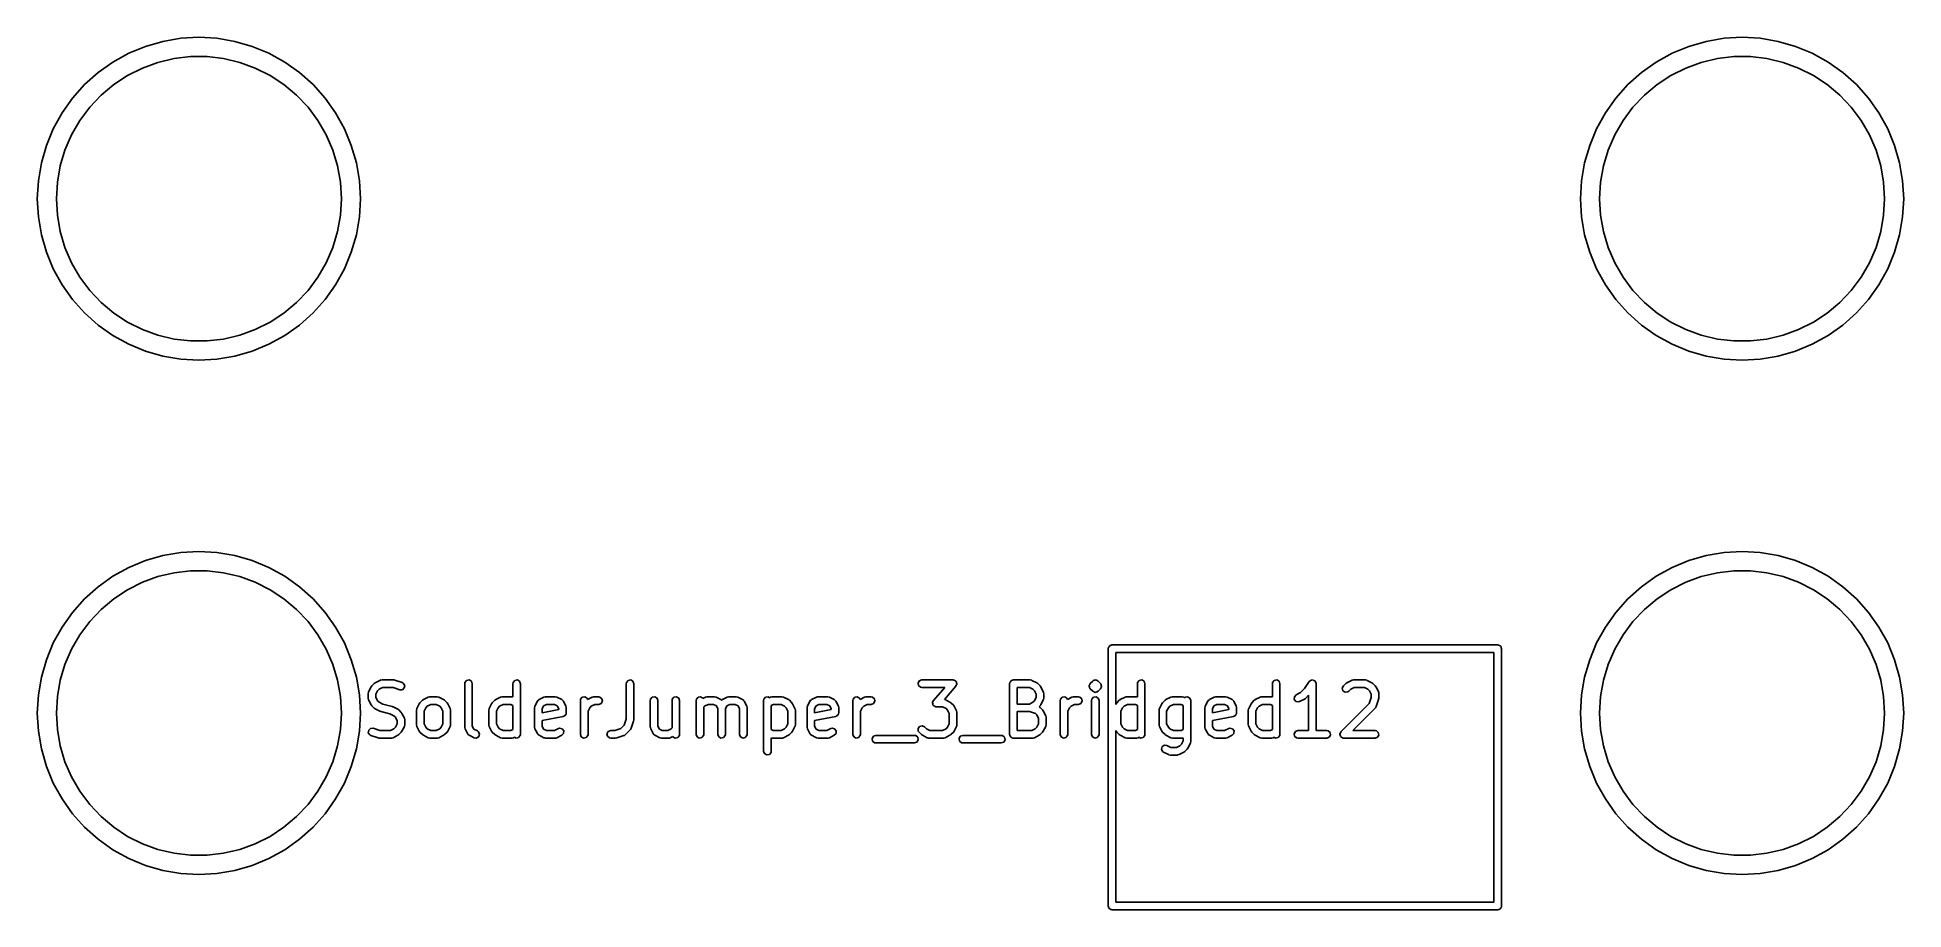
# Model space of a CAD drawing. Extents: x 4.47 to 5.93, y -4.55 to -3.87.
import ezdxf

# ---------------------------------------------------------------- set-up
doc = ezdxf.new("R2010")
doc.units = 0
doc.header["$MEASUREMENT"] = 0
doc.layers.add('BLACK', color=7, linetype='CONTINUOUS')

msp = doc.modelspace()

# ---------------------------------------------------------------- linework, layer by layer
at = {"layer": 'BLACK', "linetype": 'CONTINUOUS'}
for p, q in [((4.58594, -3.87519), (4.6, -3.8744)), ((4.6, -3.8744), (4.61406, -3.87519)), ((5.78594, -3.87519), (5.8, -3.8744)), ((5.8, -3.8744), (5.81406, -3.87519)), ((4.53318, -3.89365), (4.5455, -3.88684)), ((4.5455, -3.88684), (4.55852, -3.88145)), ((4.55852, -3.88145), (4.57205, -3.87755)), ((4.57205, -3.87755), (4.58594, -3.87519)), ((4.61406, -3.87519), (4.62795, -3.87755)), ((4.62795, -3.87755), (4.64148, -3.88145)), ((4.64148, -3.88145), (4.6545, -3.88684)), ((4.6545, -3.88684), (4.66682, -3.89365)), ((5.73318, -3.89365), (5.7455, -3.88684)), ((5.7455, -3.88684), (5.75852, -3.88145)), ((5.75852, -3.88145), (5.77205, -3.87755)), ((5.77205, -3.87755), (5.78594, -3.87519)), ((5.81406, -3.87519), (5.82795, -3.87755)), ((5.82795, -3.87755), (5.84148, -3.88145)), ((5.84148, -3.88145), (5.8545, -3.88684)), ((5.8545, -3.88684), (5.86682, -3.89365)), ((4.51119, -3.91119), (4.52169, -3.9018)), ((4.52169, -3.9018), (4.53318, -3.89365)), ((4.55612, -3.89827), (4.54461, -3.90406)), ((4.56823, -3.89387), (4.55612, -3.89827)), ((4.58076, -3.8909), (4.56823, -3.89387)), ((4.59356, -3.8894), (4.58076, -3.8909)), ((4.60644, -3.8894), (4.59356, -3.8894)), ((4.61924, -3.8909), (4.60644, -3.8894)), ((4.63177, -3.89387), (4.61924, -3.8909)), ((4.64388, -3.89827), (4.63177, -3.89387)), ((4.65539, -3.90406), (4.64388, -3.89827)), ((4.66682, -3.89365), (4.67831, -3.9018)), ((4.67831, -3.9018), (4.68881, -3.91119)), ((5.71119, -3.91119), (5.72169, -3.9018)), ((5.72169, -3.9018), (5.73318, -3.89365)), ((5.75612, -3.89827), (5.74461, -3.90406)), ((5.76823, -3.89387), (5.75612, -3.89827)), ((5.78076, -3.8909), (5.76823, -3.89387)), ((5.79356, -3.8894), (5.78076, -3.8909)), ((5.80644, -3.8894), (5.79356, -3.8894)), ((5.81924, -3.8909), (5.80644, -3.8894)), ((5.83177, -3.89387), (5.81924, -3.8909)), ((5.84388, -3.89827), (5.83177, -3.89387)), ((5.85539, -3.90406), (5.84388, -3.89827)), ((5.86682, -3.89365), (5.87831, -3.9018)), ((5.87831, -3.9018), (5.88881, -3.91119)), ((4.5018, -3.92169), (4.51119, -3.91119)), ((4.53384, -3.91113), (4.52397, -3.91942)), ((4.54461, -3.90406), (4.53384, -3.91113)), ((4.66616, -3.91113), (4.65539, -3.90406)), ((4.67603, -3.91942), (4.66616, -3.91113)), ((4.68881, -3.91119), (4.6982, -3.92169)), ((5.7018, -3.92169), (5.71119, -3.91119)), ((5.73384, -3.91113), (5.72397, -3.91942)), ((5.74461, -3.90406), (5.73384, -3.91113)), ((5.86616, -3.91113), (5.85539, -3.90406)), ((5.87603, -3.91942), (5.86616, -3.91113)), ((5.88881, -3.91119), (5.8982, -3.92169)), ((4.49365, -3.93318), (4.5018, -3.92169)), ((4.51513, -3.92879), (4.50744, -3.93912)), ((4.52397, -3.91942), (4.51513, -3.92879)), ((4.68487, -3.92879), (4.67603, -3.91942)), ((4.69256, -3.93912), (4.68487, -3.92879)), ((4.6982, -3.92169), (4.70635, -3.93318)), ((5.69365, -3.93318), (5.7018, -3.92169)), ((5.71513, -3.92879), (5.70744, -3.93912)), ((5.72397, -3.91942), (5.71513, -3.92879)), ((5.88487, -3.92879), (5.87603, -3.91942)), ((5.89256, -3.93912), (5.88487, -3.92879)), ((5.8982, -3.92169), (5.90635, -3.93318)), ((4.48145, -3.95852), (4.48684, -3.9455)), ((4.48684, -3.9455), (4.49365, -3.93318)), ((4.50744, -3.93912), (4.501, -3.95028)), ((4.699, -3.95028), (4.69256, -3.93912)), ((4.70635, -3.93318), (4.71316, -3.9455)), ((4.71316, -3.9455), (4.71855, -3.95852)), ((5.68145, -3.95852), (5.68684, -3.9455)), ((5.68684, -3.9455), (5.69365, -3.93318)), ((5.70744, -3.93912), (5.701, -3.95028)), ((5.899, -3.95028), (5.89256, -3.93912)), ((5.90635, -3.93318), (5.91316, -3.9455)), ((5.91316, -3.9455), (5.91855, -3.95852)), ((4.47755, -3.97205), (4.48145, -3.95852)), ((4.501, -3.95028), (4.49589, -3.96211)), ((4.70411, -3.96211), (4.699, -3.95028)), ((4.71855, -3.95852), (4.72245, -3.97205)), ((5.67755, -3.97205), (5.68145, -3.95852)), ((5.701, -3.95028), (5.69589, -3.96211)), ((5.90411, -3.96211), (5.899, -3.95028)), ((5.91855, -3.95852), (5.92245, -3.97205)), ((4.47519, -3.98594), (4.47755, -3.97205)), ((4.4922, -3.97445), (4.48996, -3.98714)), ((4.49589, -3.96211), (4.4922, -3.97445)), ((4.7078, -3.97445), (4.70411, -3.96211)), ((4.71004, -3.98714), (4.7078, -3.97445)), ((4.72245, -3.97205), (4.72481, -3.98594)), ((5.67519, -3.98594), (5.67755, -3.97205)), ((5.6922, -3.97445), (5.68996, -3.98714)), ((5.69589, -3.96211), (5.6922, -3.97445)), ((5.9078, -3.97445), (5.90411, -3.96211)), ((5.91004, -3.98714), (5.9078, -3.97445)), ((5.92245, -3.97205), (5.92481, -3.98594)), ((4.4744, -4), (4.47519, -3.98594)), ((4.48996, -3.98714), (4.48921, -4)), ((4.71079, -4), (4.71004, -3.98714)), ((4.72481, -3.98594), (4.7256, -4)), ((5.6744, -4), (5.67519, -3.98594)), ((5.68996, -3.98714), (5.68921, -4)), ((5.91079, -4), (5.91004, -3.98714)), ((5.92481, -3.98594), (5.9256, -4)), ((4.47519, -4.01406), (4.4744, -4)), ((4.48921, -4), (4.48996, -4.01286)), ((4.71004, -4.01286), (4.71079, -4)), ((4.7256, -4), (4.72481, -4.01406)), ((5.67519, -4.01406), (5.6744, -4)), ((5.68921, -4), (5.68996, -4.01286)), ((5.91004, -4.01286), (5.91079, -4)), ((5.9256, -4), (5.92481, -4.01406)), ((4.47755, -4.02795), (4.47519, -4.01406)), ((4.48996, -4.01286), (4.4922, -4.02555)), ((4.7078, -4.02555), (4.71004, -4.01286)), ((4.72481, -4.01406), (4.72245, -4.02795)), ((5.67755, -4.02795), (5.67519, -4.01406)), ((5.68996, -4.01286), (5.6922, -4.02555)), ((5.9078, -4.02555), (5.91004, -4.01286)), ((5.92481, -4.01406), (5.92245, -4.02795)), ((4.48145, -4.04148), (4.47755, -4.02795)), ((4.4922, -4.02555), (4.49589, -4.03789)), ((4.70411, -4.03789), (4.7078, -4.02555)), ((4.72245, -4.02795), (4.71855, -4.04148)), ((5.68145, -4.04148), (5.67755, -4.02795)), ((5.6922, -4.02555), (5.69589, -4.03789)), ((5.90411, -4.03789), (5.9078, -4.02555)), ((5.92245, -4.02795), (5.91855, -4.04148)), ((4.48684, -4.0545), (4.48145, -4.04148)), ((4.49589, -4.03789), (4.501, -4.04972)), ((4.699, -4.04972), (4.70411, -4.03789)), ((4.71855, -4.04148), (4.71316, -4.0545)), ((5.68684, -4.0545), (5.68145, -4.04148)), ((5.69589, -4.03789), (5.701, -4.04972)), ((5.899, -4.04972), (5.90411, -4.03789)), ((5.91855, -4.04148), (5.91316, -4.0545)), ((4.49365, -4.06682), (4.48684, -4.0545)), ((4.501, -4.04972), (4.50744, -4.06088)), ((4.50744, -4.06088), (4.51513, -4.07121)), ((4.68487, -4.07121), (4.69256, -4.06088)), ((4.69256, -4.06088), (4.699, -4.04972)), ((4.71316, -4.0545), (4.70635, -4.06682)), ((5.69365, -4.06682), (5.68684, -4.0545)), ((5.701, -4.04972), (5.70744, -4.06088)), ((5.70744, -4.06088), (5.71513, -4.07121)), ((5.88487, -4.07121), (5.89256, -4.06088)), ((5.89256, -4.06088), (5.899, -4.04972)), ((5.91316, -4.0545), (5.90635, -4.06682)), ((4.5018, -4.07831), (4.49365, -4.06682)), ((4.51513, -4.07121), (4.52397, -4.08058)), ((4.67603, -4.08058), (4.68487, -4.07121)), ((4.70635, -4.06682), (4.6982, -4.07831)), ((5.7018, -4.07831), (5.69365, -4.06682)), ((5.71513, -4.07121), (5.72397, -4.08058)), ((5.87603, -4.08058), (5.88487, -4.07121)), ((5.90635, -4.06682), (5.8982, -4.07831)), ((4.51119, -4.08881), (4.5018, -4.07831)), ((4.52169, -4.0982), (4.51119, -4.08881)), ((4.52397, -4.08058), (4.53384, -4.08887)), ((4.53384, -4.08887), (4.54461, -4.09594)), ((4.65539, -4.09594), (4.66616, -4.08887)), ((4.66616, -4.08887), (4.67603, -4.08058)), ((4.68881, -4.08881), (4.67831, -4.0982)), ((4.6982, -4.07831), (4.68881, -4.08881)), ((5.71119, -4.08881), (5.7018, -4.07831)), ((5.72169, -4.0982), (5.71119, -4.08881)), ((5.72397, -4.08058), (5.73384, -4.08887)), ((5.73384, -4.08887), (5.74461, -4.09594)), ((5.85539, -4.09594), (5.86616, -4.08887)), ((5.86616, -4.08887), (5.87603, -4.08058)), ((5.88881, -4.08881), (5.87831, -4.0982)), ((5.8982, -4.07831), (5.88881, -4.08881)), ((4.53318, -4.10635), (4.52169, -4.0982)), ((4.5455, -4.11316), (4.53318, -4.10635)), ((4.54461, -4.09594), (4.55612, -4.10173)), ((4.55612, -4.10173), (4.56823, -4.10613)), ((4.56823, -4.10613), (4.58076, -4.1091)), ((4.61924, -4.1091), (4.63177, -4.10613)), ((4.63177, -4.10613), (4.64388, -4.10173)), ((4.64388, -4.10173), (4.65539, -4.09594)), ((4.66682, -4.10635), (4.6545, -4.11316)), ((4.67831, -4.0982), (4.66682, -4.10635)), ((5.73318, -4.10635), (5.72169, -4.0982)), ((5.7455, -4.11316), (5.73318, -4.10635)), ((5.74461, -4.09594), (5.75612, -4.10173)), ((5.75612, -4.10173), (5.76823, -4.10613)), ((5.76823, -4.10613), (5.78076, -4.1091)), ((5.81924, -4.1091), (5.83177, -4.10613)), ((5.83177, -4.10613), (5.84388, -4.10173)), ((5.84388, -4.10173), (5.85539, -4.09594)), ((5.86682, -4.10635), (5.8545, -4.11316)), ((5.87831, -4.0982), (5.86682, -4.10635)), ((4.55852, -4.11855), (4.5455, -4.11316)), ((4.57205, -4.12245), (4.55852, -4.11855)), ((4.58076, -4.1091), (4.59356, -4.1106)), ((4.59356, -4.1106), (4.60644, -4.1106)), ((4.60644, -4.1106), (4.61924, -4.1091)), ((4.64148, -4.11855), (4.62795, -4.12245)), ((4.6545, -4.11316), (4.64148, -4.11855)), ((5.75852, -4.11855), (5.7455, -4.11316)), ((5.77205, -4.12245), (5.75852, -4.11855)), ((5.78076, -4.1091), (5.79356, -4.1106)), ((5.79356, -4.1106), (5.80644, -4.1106)), ((5.80644, -4.1106), (5.81924, -4.1091)), ((5.84148, -4.11855), (5.82795, -4.12245)), ((5.8545, -4.11316), (5.84148, -4.11855)), ((4.58594, -4.12481), (4.57205, -4.12245)), ((4.6, -4.1256), (4.58594, -4.12481)), ((4.61406, -4.12481), (4.6, -4.1256)), ((4.62795, -4.12245), (4.61406, -4.12481)), ((5.78594, -4.12481), (5.77205, -4.12245)), ((5.8, -4.1256), (5.78594, -4.12481)), ((5.81406, -4.12481), (5.8, -4.1256)), ((5.82795, -4.12245), (5.81406, -4.12481)), ((4.55852, -4.28145), (4.57205, -4.27755)), ((4.57205, -4.27755), (4.58594, -4.27519)), ((4.58594, -4.27519), (4.6, -4.2744)), ((4.6, -4.2744), (4.61406, -4.27519)), ((4.61406, -4.27519), (4.62795, -4.27755)), ((4.62795, -4.27755), (4.64148, -4.28145)), ((5.75852, -4.28145), (5.77205, -4.27755)), ((5.77205, -4.27755), (5.78594, -4.27519)), ((5.78594, -4.27519), (5.8, -4.2744)), ((5.8, -4.2744), (5.81406, -4.27519)), ((5.81406, -4.27519), (5.82795, -4.27755)), ((5.82795, -4.27755), (5.84148, -4.28145)), ((4.52169, -4.3018), (4.53318, -4.29365)), ((4.53318, -4.29365), (4.5455, -4.28684)), ((4.5455, -4.28684), (4.55852, -4.28145)), ((4.56823, -4.29387), (4.55612, -4.29827)), ((4.58076, -4.2909), (4.56823, -4.29387)), ((4.59356, -4.2894), (4.58076, -4.2909)), ((4.60644, -4.2894), (4.59356, -4.2894)), ((4.61924, -4.2909), (4.60644, -4.2894)), ((4.63177, -4.29387), (4.61924, -4.2909)), ((4.64388, -4.29827), (4.63177, -4.29387)), ((4.64148, -4.28145), (4.6545, -4.28684)), ((4.6545, -4.28684), (4.66682, -4.29365)), ((4.66682, -4.29365), (4.67831, -4.3018)), ((5.72169, -4.3018), (5.73318, -4.29365)), ((5.73318, -4.29365), (5.7455, -4.28684)), ((5.7455, -4.28684), (5.75852, -4.28145)), ((5.76823, -4.29387), (5.75612, -4.29827)), ((5.78076, -4.2909), (5.76823, -4.29387)), ((5.79356, -4.2894), (5.78076, -4.2909)), ((5.80644, -4.2894), (5.79356, -4.2894)), ((5.81924, -4.2909), (5.80644, -4.2894)), ((5.83177, -4.29387), (5.81924, -4.2909)), ((5.84388, -4.29827), (5.83177, -4.29387)), ((5.84148, -4.28145), (5.8545, -4.28684)), ((5.8545, -4.28684), (5.86682, -4.29365)), ((5.86682, -4.29365), (5.87831, -4.3018)), ((4.51119, -4.31119), (4.52169, -4.3018)), ((4.54461, -4.30406), (4.53384, -4.31113)), ((4.55612, -4.29827), (4.54461, -4.30406)), ((4.65539, -4.30406), (4.64388, -4.29827)), ((4.66616, -4.31113), (4.65539, -4.30406)), ((4.67831, -4.3018), (4.68881, -4.31119)), ((5.71119, -4.31119), (5.72169, -4.3018)), ((5.74461, -4.30406), (5.73384, -4.31113)), ((5.75612, -4.29827), (5.74461, -4.30406)), ((5.85539, -4.30406), (5.84388, -4.29827)), ((5.86616, -4.31113), (5.85539, -4.30406)), ((5.87831, -4.3018), (5.88881, -4.31119)), ((4.49365, -4.33318), (4.5018, -4.32169)), ((4.5018, -4.32169), (4.51119, -4.31119)), ((4.52397, -4.31942), (4.51513, -4.32879)), ((4.53384, -4.31113), (4.52397, -4.31942)), ((4.67603, -4.31942), (4.66616, -4.31113)), ((4.68487, -4.32879), (4.67603, -4.31942)), ((4.68881, -4.31119), (4.6982, -4.32169)), ((4.6982, -4.32169), (4.70635, -4.33318)), ((5.69365, -4.33318), (5.7018, -4.32169)), ((5.7018, -4.32169), (5.71119, -4.31119)), ((5.72397, -4.31942), (5.71513, -4.32879)), ((5.73384, -4.31113), (5.72397, -4.31942)), ((5.87603, -4.31942), (5.86616, -4.31113)), ((5.88487, -4.32879), (5.87603, -4.31942)), ((5.88881, -4.31119), (5.8982, -4.32169)), ((5.8982, -4.32169), (5.90635, -4.33318)), ((4.48684, -4.3455), (4.49365, -4.33318)), ((4.51513, -4.32879), (4.50744, -4.33912)), ((4.69256, -4.33912), (4.68487, -4.32879)), ((4.70635, -4.33318), (4.71316, -4.3455)), ((5.68684, -4.3455), (5.69365, -4.33318)), ((5.71513, -4.32879), (5.70744, -4.33912)), ((5.89256, -4.33912), (5.88487, -4.32879)), ((5.90635, -4.33318), (5.91316, -4.3455)), ((4.48145, -4.35852), (4.48684, -4.3455)), ((4.501, -4.35028), (4.49589, -4.36211)), ((4.50744, -4.33912), (4.501, -4.35028)), ((4.699, -4.35028), (4.69256, -4.33912)), ((4.70411, -4.36211), (4.699, -4.35028)), ((4.71316, -4.3455), (4.71855, -4.35852)), ((5.30705, -4.35), (5.30711, -4.34962)), ((5.30705, -4.55), (5.30705, -4.35)), ((5.30709, -4.34949), (5.30716, -4.34937)), ((5.30711, -4.34962), (5.30709, -4.34949)), ((5.30716, -4.34937), (5.30723, -4.34899)), ((5.30723, -4.34899), (5.30772, -4.3484)), ((5.30772, -4.3484), (5.3081, -4.34774)), ((5.3081, -4.34774), (5.30835, -4.34765)), ((5.30835, -4.34765), (5.30852, -4.34744)), ((5.30852, -4.34744), (5.30928, -4.34731)), ((5.30928, -4.34731), (5.31, -4.34705)), ((5.31, -4.34705), (5.61, -4.34705)), ((5.31295, -4.35295), (5.31295, -4.39323)), ((5.60705, -4.35295), (5.31295, -4.35295)), ((5.60705, -4.54705), (5.60705, -4.35295)), ((5.61, -4.34705), (5.61038, -4.34711)), ((5.61038, -4.34711), (5.61051, -4.34709)), ((5.61051, -4.34709), (5.61063, -4.34716)), ((5.61063, -4.34716), (5.61101, -4.34723)), ((5.61101, -4.34723), (5.6116, -4.34772)), ((5.6116, -4.34772), (5.61226, -4.3481)), ((5.61226, -4.3481), (5.61235, -4.34835)), ((5.61235, -4.34835), (5.61256, -4.34852)), ((5.61256, -4.34852), (5.61269, -4.34928)), ((5.61269, -4.34928), (5.61295, -4.35)), ((5.61295, -4.35), (5.61295, -4.55)), ((5.68145, -4.35852), (5.68684, -4.3455)), ((5.701, -4.35028), (5.69589, -4.36211)), ((5.70744, -4.33912), (5.701, -4.35028)), ((5.899, -4.35028), (5.89256, -4.33912)), ((5.90411, -4.36211), (5.899, -4.35028)), ((5.91316, -4.3455), (5.91855, -4.35852)), ((4.47755, -4.37205), (4.48145, -4.35852)), ((4.49589, -4.36211), (4.4922, -4.37445)), ((4.7078, -4.37445), (4.70411, -4.36211)), ((4.71855, -4.35852), (4.72245, -4.37205)), ((5.67755, -4.37205), (5.68145, -4.35852)), ((5.69589, -4.36211), (5.6922, -4.37445)), ((5.9078, -4.37445), (5.90411, -4.36211)), ((5.91855, -4.35852), (5.92245, -4.37205)), ((4.47519, -4.38594), (4.47755, -4.37205)), ((4.4922, -4.37445), (4.48996, -4.38714)), ((4.71004, -4.38714), (4.7078, -4.37445)), ((4.72245, -4.37205), (4.72481, -4.38594)), ((4.73201, -4.38338), (4.73389, -4.37963)), ((4.73389, -4.37963), (4.73441, -4.37892)), ((4.73441, -4.37892), (4.73444, -4.37886)), ((4.73444, -4.37886), (4.73632, -4.37698)), ((4.73632, -4.37698), (4.73704, -4.37648)), ((4.73704, -4.37648), (4.73708, -4.37643)), ((4.73708, -4.37643), (4.74083, -4.37456)), ((4.74015, -4.3815), (4.73896, -4.3827)), ((4.74285, -4.38015), (4.74015, -4.3815)), ((4.74083, -4.37456), (4.74182, -4.37426)), ((4.74182, -4.37426), (4.74199, -4.37431)), ((4.74199, -4.37431), (4.74215, -4.37424)), ((4.74215, -4.37424), (4.75153, -4.37424)), ((4.75105, -4.38015), (4.74285, -4.38015)), ((4.75622, -4.38187), (4.75105, -4.38015)), ((4.75153, -4.37424), (4.7524, -4.3744)), ((4.7524, -4.3744), (4.75246, -4.3744)), ((4.75246, -4.3744), (4.75809, -4.37627)), ((4.75824, -4.38182), (4.75622, -4.38187)), ((4.75809, -4.37627), (4.75899, -4.37676)), ((4.75975, -4.38048), (4.75824, -4.38182)), ((4.75899, -4.37676), (4.76004, -4.37848)), ((4.76004, -4.37848), (4.75975, -4.38048)), ((4.80669, -4.3772), (4.80687, -4.37619)), ((4.80669, -4.41094), (4.80669, -4.3772)), ((4.80687, -4.37619), (4.80817, -4.37464)), ((4.80817, -4.37464), (4.81016, -4.37429)), ((4.81016, -4.37429), (4.81191, -4.3753)), ((4.81191, -4.3753), (4.8126, -4.3772)), ((4.8126, -4.3772), (4.8126, -4.41025)), ((4.84419, -4.3772), (4.84437, -4.37619)), ((4.84419, -4.38751), (4.84419, -4.3772)), ((4.84437, -4.37619), (4.84566, -4.37464)), ((4.84566, -4.37464), (4.84765, -4.37429)), ((4.84765, -4.37429), (4.8494, -4.3753)), ((4.8494, -4.3753), (4.85009, -4.3772)), ((4.85009, -4.3772), (4.85009, -4.41657)), ((4.9323, -4.3772), (4.93248, -4.37619)), ((4.9323, -4.40484), (4.9323, -4.3772)), ((4.93248, -4.37619), (4.93378, -4.37464)), ((4.93378, -4.37464), (4.93577, -4.37429)), ((4.93577, -4.37429), (4.93752, -4.3753)), ((4.93752, -4.3753), (4.93821, -4.3772)), ((4.93821, -4.3772), (4.93821, -4.40532)), ((5.15919, -4.37668), (5.1602, -4.37494)), ((5.15954, -4.37867), (5.15919, -4.37668)), ((5.16109, -4.37997), (5.15954, -4.37867)), ((5.1602, -4.37494), (5.1621, -4.37424)), ((5.1621, -4.38015), (5.16109, -4.37997)), ((5.1621, -4.37424), (5.18647, -4.37424)), ((5.17997, -4.38015), (5.1621, -4.38015)), ((5.17113, -4.39025), (5.17997, -4.38015)), ((5.1887, -4.37914), (5.17974, -4.38938)), ((5.18647, -4.37424), (5.18691, -4.37432)), ((5.18691, -4.37432), (5.18705, -4.3743)), ((5.18705, -4.3743), (5.18715, -4.37436)), ((5.18715, -4.37436), (5.18748, -4.37442)), ((5.18748, -4.37442), (5.18809, -4.37493)), ((5.18809, -4.37493), (5.18877, -4.37535)), ((5.18898, -4.3784), (5.1887, -4.37914)), ((5.18877, -4.37535), (5.18885, -4.37557)), ((5.18885, -4.37557), (5.18903, -4.37572)), ((5.18938, -4.37771), (5.18898, -4.3784)), ((5.18903, -4.37572), (5.18917, -4.37651)), ((5.18917, -4.37651), (5.18943, -4.37726)), ((5.18943, -4.37726), (5.18934, -4.37748)), ((5.18934, -4.37748), (5.18938, -4.37771)), ((5.23039, -4.3772), (5.23046, -4.37681)), ((5.23039, -4.41657), (5.23039, -4.3772)), ((5.23043, -4.37668), (5.2305, -4.37657)), ((5.23046, -4.37681), (5.23043, -4.37668)), ((5.2305, -4.37657), (5.23057, -4.37619)), ((5.23057, -4.37619), (5.23106, -4.3756)), ((5.23106, -4.3756), (5.23144, -4.37494)), ((5.23144, -4.37494), (5.2317, -4.37484)), ((5.2317, -4.37484), (5.23187, -4.37464)), ((5.23187, -4.37464), (5.23262, -4.37451)), ((5.23262, -4.37451), (5.23334, -4.37424)), ((5.23334, -4.37424), (5.24647, -4.37424)), ((5.24577, -4.38015), (5.2363, -4.38015)), ((5.2363, -4.38015), (5.2363, -4.39299)), ((5.24847, -4.3815), (5.24577, -4.38015)), ((5.24647, -4.37424), (5.24748, -4.37442)), ((5.24748, -4.37442), (5.24761, -4.37454)), ((5.24761, -4.37454), (5.24779, -4.37456)), ((5.24779, -4.37456), (5.25154, -4.37643)), ((5.24966, -4.3827), (5.24847, -4.3815)), ((5.25154, -4.37643), (5.25225, -4.37696)), ((5.25225, -4.37696), (5.2523, -4.37698)), ((5.2523, -4.37698), (5.25418, -4.37886)), ((5.25418, -4.37886), (5.25468, -4.37958)), ((5.25468, -4.37958), (5.25473, -4.37963)), ((5.25473, -4.37963), (5.25661, -4.38338)), ((5.29227, -4.37882), (5.29238, -4.37857)), ((5.29247, -4.37956), (5.29227, -4.37882)), ((5.29236, -4.37831), (5.2928, -4.37768)), ((5.29238, -4.37857), (5.29236, -4.37831)), ((5.29253, -4.38032), (5.29247, -4.37956)), ((5.29276, -4.38064), (5.29253, -4.38032)), ((5.29279, -4.38077), (5.29276, -4.38064)), ((5.2929, -4.38084), (5.29279, -4.38077)), ((5.2928, -4.37768), (5.29312, -4.37698)), ((5.29312, -4.38116), (5.2929, -4.38084)), ((5.29312, -4.37698), (5.295, -4.37511)), ((5.295, -4.38304), (5.29312, -4.38116)), ((5.295, -4.37511), (5.29532, -4.37489)), ((5.29532, -4.37489), (5.29539, -4.37478)), ((5.29539, -4.37478), (5.29552, -4.37474)), ((5.29552, -4.37474), (5.29561, -4.37464)), ((5.29552, -4.37474), (5.29552, -4.37474)), ((5.29561, -4.37464), (5.29569, -4.37463)), ((5.29569, -4.37463), (5.29584, -4.37452)), ((5.29584, -4.37452), (5.2966, -4.37445)), ((5.2966, -4.37445), (5.29734, -4.37426)), ((5.29734, -4.37426), (5.29746, -4.37431)), ((5.29746, -4.37431), (5.2976, -4.37429)), ((5.2976, -4.37429), (5.29771, -4.37436)), ((5.29771, -4.37436), (5.29785, -4.37435)), ((5.29785, -4.37435), (5.29848, -4.37479)), ((5.29848, -4.37479), (5.29917, -4.37511)), ((5.29917, -4.37511), (5.30105, -4.37698)), ((5.30105, -4.38116), (5.29917, -4.38304)), ((5.30105, -4.37698), (5.30127, -4.3773)), ((5.30137, -4.38046), (5.30105, -4.38116)), ((5.30127, -4.3773), (5.30138, -4.37738)), ((5.30181, -4.37984), (5.30137, -4.38046)), ((5.30138, -4.37738), (5.30141, -4.37751)), ((5.30141, -4.37751), (5.30164, -4.37782)), ((5.30164, -4.37782), (5.3017, -4.37859)), ((5.3017, -4.37859), (5.3019, -4.37933)), ((5.3019, -4.37933), (5.30179, -4.37957)), ((5.30179, -4.37957), (5.30181, -4.37984)), ((5.32975, -4.3772), (5.32993, -4.37619)), ((5.32975, -4.38751), (5.32975, -4.3772)), ((5.32993, -4.37619), (5.33123, -4.37464)), ((5.33123, -4.37464), (5.33322, -4.37429)), ((5.33322, -4.37429), (5.33497, -4.3753)), ((5.33497, -4.3753), (5.33566, -4.3772)), ((5.33566, -4.3772), (5.33566, -4.41657)), ((5.43474, -4.3772), (5.43492, -4.37619)), ((5.43474, -4.38751), (5.43474, -4.3772)), ((5.43492, -4.37619), (5.43622, -4.37464)), ((5.43622, -4.37464), (5.4382, -4.37429)), ((5.4382, -4.37429), (5.43995, -4.3753)), ((5.43995, -4.3753), (5.44064, -4.3772)), ((5.44064, -4.3772), (5.44064, -4.41657)), ((5.45657, -4.38414), (5.45977, -4.38094)), ((5.45977, -4.38094), (5.46336, -4.37556)), ((5.46336, -4.37556), (5.46407, -4.37482)), ((5.46407, -4.37482), (5.46423, -4.37477)), ((5.46423, -4.37477), (5.46434, -4.37464)), ((5.46434, -4.37464), (5.46518, -4.37449)), ((5.46518, -4.37449), (5.466, -4.37425)), ((5.466, -4.37425), (5.46616, -4.37432)), ((5.46616, -4.37432), (5.46633, -4.37429)), ((5.46633, -4.37429), (5.46707, -4.37472)), ((5.46707, -4.37472), (5.46785, -4.37506)), ((5.46785, -4.37506), (5.46793, -4.37521)), ((5.46793, -4.37521), (5.46808, -4.3753)), ((5.46808, -4.3753), (5.46837, -4.3761)), ((5.46837, -4.3761), (5.46875, -4.37687)), ((5.46875, -4.37687), (5.46871, -4.37704)), ((5.46871, -4.37704), (5.46877, -4.3772)), ((5.46877, -4.3772), (5.46877, -4.41361)), ((5.48912, -4.38069), (5.48997, -4.37886)), ((5.48964, -4.38264), (5.48912, -4.38069)), ((5.48997, -4.37886), (5.49185, -4.37698)), ((5.49185, -4.37698), (5.49257, -4.37648)), ((5.49257, -4.37648), (5.49261, -4.37643)), ((5.49261, -4.37643), (5.49636, -4.37456)), ((5.49568, -4.3815), (5.49415, -4.38304)), ((5.49838, -4.38015), (5.49568, -4.3815)), ((5.49636, -4.37456), (5.49735, -4.37426)), ((5.49735, -4.37426), (5.49752, -4.37431)), ((5.49752, -4.37431), (5.49768, -4.37424)), ((5.49768, -4.37424), (5.50706, -4.37424)), ((5.50636, -4.38015), (5.49838, -4.38015)), ((5.50906, -4.3815), (5.50636, -4.38015)), ((5.50706, -4.37424), (5.50807, -4.37442)), ((5.50807, -4.37442), (5.5082, -4.37454)), ((5.5082, -4.37454), (5.50838, -4.37456)), ((5.50838, -4.37456), (5.51213, -4.37643)), ((5.51026, -4.3827), (5.50906, -4.3815)), ((5.51213, -4.37643), (5.51284, -4.37696)), ((5.51284, -4.37696), (5.5129, -4.37698)), ((5.5129, -4.37698), (5.51477, -4.37886)), ((5.51477, -4.37886), (5.51528, -4.37958)), ((5.51528, -4.37958), (5.51532, -4.37963)), ((5.51532, -4.37963), (5.5172, -4.38338)), ((5.67519, -4.38594), (5.67755, -4.37205)), ((5.6922, -4.37445), (5.68996, -4.38714)), ((5.91004, -4.38714), (5.9078, -4.37445)), ((5.92245, -4.37205), (5.92481, -4.38594)), ((4.4744, -4.4), (4.47519, -4.38594)), ((4.48996, -4.38714), (4.48921, -4.4)), ((4.71079, -4.4), (4.71004, -4.38714)), ((4.72481, -4.38594), (4.7256, -4.4)), ((4.7317, -4.3847), (4.73188, -4.38369)), ((4.7317, -4.38845), (4.7317, -4.3847)), ((4.73176, -4.38861), (4.7317, -4.38845)), ((4.73172, -4.38878), (4.73176, -4.38861)), ((4.73201, -4.38977), (4.73172, -4.38878)), ((4.73188, -4.38369), (4.73199, -4.38355)), ((4.73199, -4.38355), (4.73201, -4.38338)), ((4.73389, -4.39352), (4.73201, -4.38977)), ((4.73394, -4.39356), (4.73389, -4.39352)), ((4.73444, -4.39428), (4.73394, -4.39356)), ((4.73632, -4.39616), (4.73444, -4.39428)), ((4.73637, -4.39619), (4.73632, -4.39616)), ((4.73708, -4.39671), (4.73637, -4.39619)), ((4.74083, -4.39859), (4.73708, -4.39671)), ((4.73896, -4.3827), (4.73761, -4.38539)), ((4.73761, -4.38539), (4.73761, -4.38775)), ((4.73761, -4.38775), (4.73896, -4.39045)), ((4.73896, -4.39045), (4.74015, -4.39164)), ((4.74015, -4.39164), (4.74318, -4.39316)), ((4.74318, -4.39316), (4.75037, -4.39496)), ((4.75037, -4.39496), (4.75083, -4.39516)), ((4.75083, -4.39516), (4.75097, -4.39518)), ((4.75097, -4.39518), (4.75472, -4.39705)), ((4.75472, -4.39705), (4.75543, -4.39758)), ((4.7692, -4.39782), (4.76938, -4.39681)), ((4.76938, -4.39681), (4.76949, -4.39667)), ((4.76949, -4.39667), (4.76951, -4.3965)), ((4.76951, -4.3965), (4.77138, -4.39275)), ((4.77138, -4.39275), (4.77191, -4.39204)), ((4.77191, -4.39204), (4.77194, -4.39198)), ((4.77194, -4.39198), (4.77381, -4.39011)), ((4.77381, -4.39011), (4.77454, -4.3896)), ((4.77454, -4.3896), (4.77458, -4.38955)), ((4.77458, -4.38955), (4.77833, -4.38768)), ((4.77645, -4.39582), (4.7751, -4.39852)), ((4.77765, -4.39462), (4.77645, -4.39582)), ((4.78035, -4.39327), (4.77765, -4.39462)), ((4.77833, -4.38768), (4.77931, -4.38739)), ((4.77931, -4.38739), (4.77948, -4.38743)), ((4.77948, -4.38743), (4.77965, -4.38737)), ((4.77965, -4.38737), (4.78527, -4.38737)), ((4.78458, -4.39327), (4.78035, -4.39327)), ((4.78727, -4.39462), (4.78458, -4.39327)), ((4.78527, -4.38737), (4.78628, -4.38755)), ((4.78628, -4.38755), (4.78642, -4.38766)), ((4.78642, -4.38766), (4.78659, -4.38768)), ((4.78659, -4.38768), (4.79034, -4.38955)), ((4.78847, -4.39582), (4.78727, -4.39462)), ((4.78982, -4.39852), (4.78847, -4.39582)), ((4.79034, -4.38955), (4.79105, -4.39008)), ((4.79105, -4.39008), (4.79111, -4.39011)), ((4.79111, -4.39011), (4.79299, -4.39198)), ((4.79299, -4.39198), (4.79349, -4.39271)), ((4.79349, -4.39271), (4.79354, -4.39275)), ((4.79354, -4.39275), (4.79541, -4.3965)), ((4.79541, -4.3965), (4.79571, -4.39748)), ((4.82544, -4.39782), (4.82562, -4.39681)), ((4.82562, -4.39681), (4.82573, -4.39667)), ((4.82573, -4.39667), (4.82575, -4.3965)), ((4.82575, -4.3965), (4.82763, -4.39275)), ((4.82763, -4.39275), (4.82815, -4.39204)), ((4.82815, -4.39204), (4.82818, -4.39198)), ((4.82818, -4.39198), (4.83005, -4.39011)), ((4.83005, -4.39011), (4.83078, -4.3896)), ((4.83078, -4.3896), (4.83082, -4.38955)), ((4.83082, -4.38955), (4.83457, -4.38768)), ((4.83269, -4.39582), (4.83135, -4.39852)), ((4.83389, -4.39462), (4.83269, -4.39582)), ((4.83659, -4.39327), (4.83389, -4.39462)), ((4.83457, -4.38768), (4.83555, -4.38739)), ((4.83555, -4.38739), (4.83573, -4.38743)), ((4.83573, -4.38743), (4.83589, -4.38737)), ((4.83589, -4.38737), (4.84339, -4.38737)), ((4.84269, -4.39327), (4.83659, -4.39327)), ((4.84419, -4.39402), (4.84269, -4.39327)), ((4.84339, -4.38737), (4.84419, -4.38751)), ((4.84419, -4.41287), (4.84419, -4.39402)), ((4.86106, -4.39595), (4.86124, -4.39494)), ((4.86106, -4.41094), (4.86106, -4.39595)), ((4.86124, -4.39494), (4.86135, -4.3948)), ((4.86135, -4.3948), (4.86137, -4.39462)), ((4.86137, -4.39462), (4.86325, -4.39088)), ((4.86325, -4.39088), (4.86386, -4.39005)), ((4.86386, -4.39005), (4.86426, -4.38988)), ((4.86426, -4.38988), (4.86457, -4.38955)), ((4.86457, -4.38955), (4.86832, -4.38768)), ((4.86809, -4.3944), (4.86697, -4.39664)), ((4.86697, -4.39664), (4.86697, -4.39984)), ((4.87034, -4.39327), (4.86809, -4.3944)), ((4.86832, -4.38768), (4.8693, -4.38739)), ((4.8693, -4.38739), (4.86947, -4.38743)), ((4.86947, -4.38743), (4.86964, -4.38737)), ((4.86964, -4.38737), (4.87714, -4.38737)), ((4.87644, -4.39327), (4.87034, -4.39327)), ((4.87869, -4.3944), (4.87644, -4.39327)), ((4.87714, -4.38737), (4.87815, -4.38755)), ((4.87815, -4.38755), (4.87828, -4.38766)), ((4.87828, -4.38766), (4.87846, -4.38768)), ((4.87846, -4.38768), (4.88221, -4.38955)), ((4.87981, -4.39664), (4.87869, -4.3944)), ((4.87981, -4.39727), (4.87981, -4.39664)), ((4.88221, -4.38955), (4.88303, -4.39017)), ((4.88303, -4.39017), (4.88321, -4.39057)), ((4.88321, -4.39057), (4.88353, -4.39088)), ((4.88353, -4.39088), (4.8854, -4.39462)), ((4.8854, -4.39462), (4.88569, -4.39561)), ((4.88569, -4.39561), (4.88565, -4.39578)), ((4.88565, -4.39578), (4.88571, -4.39595)), ((4.88571, -4.39595), (4.88571, -4.39969)), ((4.89668, -4.39032), (4.89686, -4.38931)), ((4.89668, -4.41657), (4.89668, -4.39032)), ((4.89686, -4.38931), (4.89816, -4.38776)), ((4.89816, -4.38776), (4.90015, -4.38741)), ((4.90015, -4.38741), (4.9019, -4.38842)), ((4.9019, -4.38842), (4.90227, -4.38945)), ((4.90227, -4.38945), (4.90581, -4.38768)), ((4.90394, -4.39582), (4.90259, -4.39852)), ((4.90513, -4.39462), (4.90394, -4.39582)), ((4.90783, -4.39327), (4.90513, -4.39462)), ((4.90581, -4.38768), (4.9068, -4.38739)), ((4.9068, -4.38739), (4.90697, -4.38743)), ((4.90697, -4.38743), (4.90713, -4.38737)), ((4.90713, -4.38737), (4.91088, -4.38737)), ((4.91088, -4.39327), (4.90783, -4.39327)), ((4.91088, -4.38737), (4.91189, -4.38755)), ((4.91278, -4.39258), (4.91088, -4.39327)), ((4.91189, -4.38755), (4.91344, -4.38884)), ((4.91379, -4.39083), (4.91278, -4.39258)), ((4.91344, -4.38884), (4.91379, -4.39083)), ((4.95105, -4.39032), (4.95123, -4.38931)), ((4.95105, -4.41094), (4.95105, -4.39032)), ((4.95123, -4.38931), (4.95253, -4.38776)), ((4.95253, -4.38776), (4.95452, -4.38741)), ((4.95452, -4.38741), (4.95626, -4.38842)), ((4.95626, -4.38842), (4.95696, -4.39032)), ((4.95696, -4.39032), (4.95696, -4.41025)), ((4.96792, -4.39032), (4.9681, -4.38931)), ((4.96792, -4.4116), (4.96792, -4.39032)), ((4.9681, -4.38931), (4.9694, -4.38776)), ((4.9694, -4.38776), (4.97139, -4.38741)), ((4.97139, -4.38741), (4.97314, -4.38842)), ((4.97314, -4.38842), (4.97383, -4.39032)), ((4.97383, -4.39032), (4.97383, -4.41657)), ((4.98667, -4.39032), (4.98685, -4.38931)), ((4.98667, -4.41657), (4.98667, -4.39032)), ((4.98685, -4.38931), (4.98815, -4.38776)), ((4.98815, -4.38776), (4.99014, -4.38741)), ((4.99014, -4.38741), (4.99189, -4.38842)), ((4.99189, -4.38842), (4.99197, -4.38866)), ((4.99197, -4.38866), (4.99393, -4.38768)), ((4.99325, -4.39462), (4.99258, -4.39529)), ((4.99258, -4.39529), (4.99258, -4.41657)), ((4.99594, -4.39327), (4.99325, -4.39462)), ((4.99393, -4.38768), (4.99491, -4.38739)), ((4.99491, -4.38739), (4.99508, -4.38743)), ((4.99508, -4.38743), (4.99525, -4.38737)), ((4.99525, -4.38737), (5.00087, -4.38737)), ((5.00017, -4.39327), (4.99594, -4.39327)), ((5.00242, -4.3944), (5.00017, -4.39327)), ((5.00087, -4.38737), (5.00188, -4.38755)), ((5.00188, -4.38755), (5.00202, -4.38766)), ((5.00202, -4.38766), (5.00219, -4.38768)), ((5.00219, -4.38768), (5.00594, -4.38955)), ((5.00354, -4.39664), (5.00242, -4.3944)), ((5.00354, -4.41657), (5.00354, -4.39664)), ((5.00594, -4.38955), (5.00651, -4.38998)), ((5.00651, -4.38998), (5.00675, -4.38988)), ((5.00675, -4.38988), (5.00705, -4.38955)), ((5.00705, -4.38955), (5.0108, -4.38768)), ((5.01057, -4.3944), (5.00945, -4.39664)), ((5.00945, -4.39664), (5.00945, -4.41657)), ((5.01282, -4.39327), (5.01057, -4.3944)), ((5.0108, -4.38768), (5.01178, -4.38739)), ((5.01178, -4.38739), (5.01195, -4.38743)), ((5.01195, -4.38743), (5.01212, -4.38737)), ((5.01212, -4.38737), (5.01774, -4.38737)), ((5.01705, -4.39327), (5.01282, -4.39327)), ((5.01929, -4.3944), (5.01705, -4.39327)), ((5.01774, -4.38737), (5.01875, -4.38755)), ((5.01875, -4.38755), (5.01889, -4.38766)), ((5.01889, -4.38766), (5.01907, -4.38768)), ((5.01907, -4.38768), (5.02281, -4.38955)), ((5.02042, -4.39664), (5.01929, -4.3944)), ((5.02042, -4.41657), (5.02042, -4.39664)), ((5.02281, -4.38955), (5.02364, -4.39017)), ((5.02364, -4.39017), (5.02381, -4.39057)), ((5.02381, -4.39057), (5.02414, -4.39088)), ((5.02414, -4.39088), (5.02601, -4.39462)), ((5.02601, -4.39462), (5.0263, -4.39561)), ((5.0263, -4.39561), (5.02626, -4.39578)), ((5.02626, -4.39578), (5.02632, -4.39595)), ((5.02632, -4.39595), (5.02632, -4.41657)), ((5.03916, -4.39032), (5.03934, -4.38931)), ((5.03916, -4.42969), (5.03916, -4.39032)), ((5.03934, -4.38931), (5.04064, -4.38776)), ((5.04064, -4.38776), (5.04263, -4.38741)), ((5.04263, -4.38741), (5.04377, -4.38807)), ((5.04377, -4.38807), (5.04455, -4.38768)), ((5.04455, -4.38768), (5.04553, -4.38739)), ((5.04656, -4.39327), (5.04507, -4.39402)), ((5.04507, -4.39402), (5.04507, -4.41287)), ((5.04553, -4.38739), (5.0457, -4.38743)), ((5.0457, -4.38743), (5.04587, -4.38737)), ((5.04587, -4.38737), (5.05337, -4.38737)), ((5.05267, -4.39327), (5.04656, -4.39327)), ((5.05537, -4.39462), (5.05267, -4.39327)), ((5.05337, -4.38737), (5.05438, -4.38755)), ((5.05438, -4.38755), (5.05451, -4.38766)), ((5.05451, -4.38766), (5.05469, -4.38768)), ((5.05469, -4.38768), (5.05844, -4.38955)), ((5.05656, -4.39582), (5.05537, -4.39462)), ((5.05791, -4.39852), (5.05656, -4.39582)), ((5.05844, -4.38955), (5.05914, -4.39008)), ((5.05914, -4.39008), (5.0592, -4.39011)), ((5.0592, -4.39011), (5.06108, -4.39198)), ((5.06108, -4.39198), (5.06158, -4.39271)), ((5.06158, -4.39271), (5.06163, -4.39275)), ((5.06163, -4.39275), (5.06351, -4.3965)), ((5.06351, -4.3965), (5.0638, -4.39748)), ((5.07291, -4.39595), (5.07309, -4.39494)), ((5.07291, -4.41094), (5.07291, -4.39595)), ((5.07309, -4.39494), (5.0732, -4.3948)), ((5.0732, -4.3948), (5.07322, -4.39462)), ((5.07322, -4.39462), (5.0751, -4.39088)), ((5.0751, -4.39088), (5.07571, -4.39005)), ((5.07571, -4.39005), (5.07611, -4.38988)), ((5.07611, -4.38988), (5.07642, -4.38955)), ((5.07642, -4.38955), (5.08017, -4.38768)), ((5.07994, -4.3944), (5.07882, -4.39664)), ((5.07882, -4.39664), (5.07882, -4.39984)), ((5.08218, -4.39327), (5.07994, -4.3944)), ((5.08017, -4.38768), (5.08115, -4.38739)), ((5.08115, -4.38739), (5.08132, -4.38743)), ((5.08132, -4.38743), (5.08149, -4.38737)), ((5.08149, -4.38737), (5.08899, -4.38737)), ((5.08829, -4.39327), (5.08218, -4.39327)), ((5.09053, -4.3944), (5.08829, -4.39327)), ((5.08899, -4.38737), (5.09, -4.38755)), ((5.09, -4.38755), (5.09013, -4.38766)), ((5.09013, -4.38766), (5.09031, -4.38768)), ((5.09031, -4.38768), (5.09406, -4.38955)), ((5.09166, -4.39664), (5.09053, -4.3944)), ((5.09166, -4.39727), (5.09166, -4.39664)), ((5.09406, -4.38955), (5.09488, -4.39017)), ((5.09488, -4.39017), (5.09506, -4.39057)), ((5.09506, -4.39057), (5.09538, -4.39088)), ((5.09538, -4.39088), (5.09725, -4.39462)), ((5.09725, -4.39462), (5.09754, -4.39561)), ((5.09754, -4.39561), (5.0975, -4.39578)), ((5.0975, -4.39578), (5.09756, -4.39595)), ((5.09756, -4.39595), (5.09756, -4.39969)), ((5.10853, -4.39032), (5.10871, -4.38931)), ((5.10853, -4.41657), (5.10853, -4.39032)), ((5.10871, -4.38931), (5.11001, -4.38776)), ((5.11001, -4.38776), (5.112, -4.38741)), ((5.112, -4.38741), (5.11374, -4.38842)), ((5.11374, -4.38842), (5.11412, -4.38945)), ((5.11412, -4.38945), (5.11766, -4.38768)), ((5.11578, -4.39582), (5.11444, -4.39852)), ((5.11698, -4.39462), (5.11578, -4.39582)), ((5.11968, -4.39327), (5.11698, -4.39462)), ((5.11766, -4.38768), (5.11864, -4.38739)), ((5.11864, -4.38739), (5.11882, -4.38743)), ((5.11882, -4.38743), (5.11898, -4.38737)), ((5.11898, -4.38737), (5.12273, -4.38737)), ((5.12273, -4.39327), (5.11968, -4.39327)), ((5.12273, -4.38737), (5.12374, -4.38755)), ((5.12463, -4.39258), (5.12273, -4.39327)), ((5.12374, -4.38755), (5.12529, -4.38884)), ((5.12564, -4.39083), (5.12463, -4.39258)), ((5.12529, -4.38884), (5.12564, -4.39083)), ((5.1704, -4.39213), (5.17048, -4.39191)), ((5.17065, -4.39289), (5.1704, -4.39213)), ((5.17044, -4.39168), (5.17084, -4.39099)), ((5.17048, -4.39191), (5.17044, -4.39168)), ((5.17079, -4.39367), (5.17065, -4.39289)), ((5.17097, -4.39382), (5.17079, -4.39367)), ((5.17084, -4.39099), (5.17113, -4.39025)), ((5.17105, -4.39405), (5.17097, -4.39382)), ((5.17173, -4.39446), (5.17105, -4.39405)), ((5.17234, -4.39497), (5.17173, -4.39446)), ((5.17267, -4.39503), (5.17234, -4.39497)), ((5.17278, -4.39509), (5.17267, -4.39503)), ((5.17291, -4.39507), (5.17278, -4.39509)), ((5.17335, -4.39515), (5.17291, -4.39507)), ((5.17828, -4.39515), (5.17335, -4.39515)), ((5.18097, -4.3965), (5.17828, -4.39515)), ((5.17974, -4.38938), (5.17998, -4.38942)), ((5.17998, -4.38942), (5.18012, -4.38953)), ((5.18012, -4.38953), (5.1803, -4.38955)), ((5.1803, -4.38955), (5.18404, -4.39143)), ((5.18217, -4.39769), (5.18097, -4.3965)), ((5.18404, -4.39143), (5.18475, -4.39196)), ((5.18475, -4.39196), (5.18481, -4.39198)), ((5.18481, -4.39198), (5.18669, -4.39386)), ((5.18669, -4.39386), (5.18719, -4.39458)), ((5.18719, -4.39458), (5.18724, -4.39462)), ((5.18724, -4.39462), (5.18911, -4.39837)), ((5.2363, -4.39299), (5.24577, -4.39299)), ((5.24577, -4.39299), (5.24847, -4.39164)), ((5.24847, -4.39164), (5.24966, -4.39045)), ((5.25101, -4.38539), (5.24966, -4.3827)), ((5.24966, -4.39045), (5.25101, -4.38775)), ((5.25101, -4.38775), (5.25101, -4.38539)), ((5.25418, -4.39428), (5.2533, -4.39517)), ((5.2533, -4.39517), (5.25393, -4.39551)), ((5.25393, -4.39551), (5.25402, -4.39566)), ((5.25402, -4.39566), (5.25418, -4.39573)), ((5.25421, -4.39423), (5.25418, -4.39428)), ((5.25418, -4.39573), (5.25605, -4.39761)), ((5.25473, -4.39352), (5.25421, -4.39423)), ((5.25661, -4.38977), (5.25473, -4.39352)), ((5.25661, -4.38338), (5.2569, -4.38436)), ((5.25663, -4.38959), (5.25661, -4.38977)), ((5.25674, -4.38946), (5.25663, -4.38959)), ((5.25692, -4.38845), (5.25674, -4.38946)), ((5.2569, -4.38436), (5.25686, -4.38453)), ((5.25686, -4.38453), (5.25692, -4.3847)), ((5.25692, -4.3847), (5.25692, -4.38845)), ((5.26976, -4.39032), (5.26994, -4.38931)), ((5.26976, -4.41657), (5.26976, -4.39032)), ((5.26994, -4.38931), (5.27124, -4.38776)), ((5.27124, -4.38776), (5.27323, -4.38741)), ((5.27323, -4.38741), (5.27497, -4.38842)), ((5.27497, -4.38842), (5.27535, -4.38945)), ((5.27535, -4.38945), (5.27889, -4.38768)), ((5.27701, -4.39582), (5.27567, -4.39852)), ((5.27821, -4.39462), (5.27701, -4.39582)), ((5.28091, -4.39327), (5.27821, -4.39462)), ((5.27889, -4.38768), (5.27987, -4.38739)), ((5.27987, -4.38739), (5.28005, -4.38743)), ((5.28005, -4.38743), (5.28021, -4.38737)), ((5.28021, -4.38737), (5.28396, -4.38737)), ((5.28396, -4.39327), (5.28091, -4.39327)), ((5.28396, -4.38737), (5.28497, -4.38755)), ((5.28586, -4.39258), (5.28396, -4.39327)), ((5.28497, -4.38755), (5.28652, -4.38884)), ((5.28687, -4.39083), (5.28586, -4.39258)), ((5.28652, -4.38884), (5.28687, -4.39083)), ((5.29413, -4.39032), (5.29431, -4.38931)), ((5.29413, -4.41657), (5.29413, -4.39032)), ((5.29431, -4.38931), (5.29561, -4.38776)), ((5.29569, -4.38336), (5.295, -4.38304)), ((5.29561, -4.38776), (5.2976, -4.38741)), ((5.29632, -4.3838), (5.29569, -4.38336)), ((5.29646, -4.38379), (5.29632, -4.3838)), ((5.29657, -4.38386), (5.29646, -4.38379)), ((5.29671, -4.38383), (5.29657, -4.38386)), ((5.29683, -4.38389), (5.29671, -4.38383)), ((5.29757, -4.38369), (5.29683, -4.38389)), ((5.29833, -4.38362), (5.29757, -4.38369)), ((5.2976, -4.38741), (5.29935, -4.38842)), ((5.29848, -4.38352), (5.29833, -4.38362)), ((5.29856, -4.3835), (5.29848, -4.38352)), ((5.29864, -4.3834), (5.29856, -4.3835)), ((5.29865, -4.3834), (5.29864, -4.3834)), ((5.29878, -4.38337), (5.29865, -4.3834)), ((5.29885, -4.38326), (5.29878, -4.38337)), ((5.29917, -4.38304), (5.29885, -4.38326)), ((5.29935, -4.38842), (5.30004, -4.39032)), ((5.30004, -4.39032), (5.30004, -4.41657)), ((5.31295, -4.39323), (5.31319, -4.39275)), ((5.31319, -4.39275), (5.31372, -4.39204)), ((5.31372, -4.39204), (5.31374, -4.39198)), ((5.31374, -4.39198), (5.31562, -4.39011)), ((5.31562, -4.39011), (5.31634, -4.3896)), ((5.31634, -4.3896), (5.31639, -4.38955)), ((5.31639, -4.38955), (5.32014, -4.38768)), ((5.31826, -4.39582), (5.31691, -4.39852)), ((5.31946, -4.39462), (5.31826, -4.39582)), ((5.32215, -4.39327), (5.31946, -4.39462)), ((5.32014, -4.38768), (5.32112, -4.38739)), ((5.32112, -4.38739), (5.32129, -4.38743)), ((5.32129, -4.38743), (5.32146, -4.38737)), ((5.32146, -4.38737), (5.32896, -4.38737)), ((5.32826, -4.39327), (5.32215, -4.39327)), ((5.32975, -4.39402), (5.32826, -4.39327)), ((5.32896, -4.38737), (5.32975, -4.38751)), ((5.32975, -4.41287), (5.32975, -4.39402)), ((5.34663, -4.39782), (5.3468, -4.39681)), ((5.3468, -4.39681), (5.34692, -4.39667)), ((5.34692, -4.39667), (5.34694, -4.3965)), ((5.34694, -4.3965), (5.34881, -4.39275)), ((5.34881, -4.39275), (5.34934, -4.39204)), ((5.34934, -4.39204), (5.34937, -4.39198)), ((5.34937, -4.39198), (5.35124, -4.39011)), ((5.35124, -4.39011), (5.35196, -4.3896)), ((5.35196, -4.3896), (5.35201, -4.38955)), ((5.35201, -4.38955), (5.35576, -4.38768)), ((5.35388, -4.39582), (5.35253, -4.39852)), ((5.35508, -4.39462), (5.35388, -4.39582)), ((5.35777, -4.39327), (5.35508, -4.39462)), ((5.35576, -4.38768), (5.35674, -4.38739)), ((5.35674, -4.38739), (5.35691, -4.38743)), ((5.35691, -4.38743), (5.35708, -4.38737)), ((5.35708, -4.38737), (5.36458, -4.38737)), ((5.36388, -4.39327), (5.35777, -4.39327)), ((5.36537, -4.39402), (5.36388, -4.39327)), ((5.36458, -4.38737), (5.36559, -4.38755)), ((5.36537, -4.41287), (5.36537, -4.39402)), ((5.36559, -4.38755), (5.36572, -4.38766)), ((5.36572, -4.38766), (5.3659, -4.38768)), ((5.3659, -4.38768), (5.36662, -4.38804)), ((5.36662, -4.38804), (5.36685, -4.38776)), ((5.36685, -4.38776), (5.36884, -4.38741)), ((5.36884, -4.38741), (5.37059, -4.38842)), ((5.37059, -4.38842), (5.37128, -4.39032)), ((5.37128, -4.39032), (5.37128, -4.42219)), ((5.38225, -4.39595), (5.38242, -4.39494)), ((5.38225, -4.41094), (5.38225, -4.39595)), ((5.38242, -4.39494), (5.38254, -4.3948)), ((5.38254, -4.3948), (5.38256, -4.39462)), ((5.38256, -4.39462), (5.38443, -4.39088)), ((5.38443, -4.39088), (5.38504, -4.39005)), ((5.38504, -4.39005), (5.38545, -4.38988)), ((5.38545, -4.38988), (5.38575, -4.38955)), ((5.38575, -4.38955), (5.3895, -4.38768)), ((5.38927, -4.3944), (5.38815, -4.39664)), ((5.38815, -4.39664), (5.38815, -4.39984)), ((5.39152, -4.39327), (5.38927, -4.3944)), ((5.3895, -4.38768), (5.39049, -4.38739)), ((5.39049, -4.38739), (5.39066, -4.38743)), ((5.39066, -4.38743), (5.39082, -4.38737)), ((5.39082, -4.38737), (5.39832, -4.38737)), ((5.39763, -4.39327), (5.39152, -4.39327)), ((5.39987, -4.3944), (5.39763, -4.39327)), ((5.39832, -4.38737), (5.39933, -4.38755)), ((5.39933, -4.38755), (5.39947, -4.38766)), ((5.39947, -4.38766), (5.39964, -4.38768)), ((5.39964, -4.38768), (5.40339, -4.38955)), ((5.40099, -4.39664), (5.39987, -4.3944)), ((5.40099, -4.39727), (5.40099, -4.39664)), ((5.40339, -4.38955), (5.40422, -4.39017)), ((5.40422, -4.39017), (5.40439, -4.39057)), ((5.40439, -4.39057), (5.40471, -4.39088)), ((5.40471, -4.39088), (5.40659, -4.39462)), ((5.40659, -4.39462), (5.40688, -4.39561)), ((5.40688, -4.39561), (5.40684, -4.39578)), ((5.40684, -4.39578), (5.4069, -4.39595)), ((5.4069, -4.39595), (5.4069, -4.39969)), ((5.41599, -4.39782), (5.41617, -4.39681)), ((5.41617, -4.39681), (5.41628, -4.39667)), ((5.41628, -4.39667), (5.4163, -4.3965)), ((5.4163, -4.3965), (5.41818, -4.39275)), ((5.41818, -4.39275), (5.4187, -4.39204)), ((5.4187, -4.39204), (5.41873, -4.39198)), ((5.41873, -4.39198), (5.42061, -4.39011)), ((5.42061, -4.39011), (5.42133, -4.3896)), ((5.42133, -4.3896), (5.42137, -4.38955)), ((5.42137, -4.38955), (5.42512, -4.38768)), ((5.42325, -4.39582), (5.4219, -4.39852)), ((5.42444, -4.39462), (5.42325, -4.39582)), ((5.42714, -4.39327), (5.42444, -4.39462)), ((5.42512, -4.38768), (5.42611, -4.38739)), ((5.42611, -4.38739), (5.42628, -4.38743)), ((5.42628, -4.38743), (5.42644, -4.38737)), ((5.42644, -4.38737), (5.43394, -4.38737)), ((5.43325, -4.39327), (5.42714, -4.39327)), ((5.43474, -4.39402), (5.43325, -4.39327)), ((5.43394, -4.38737), (5.43474, -4.38751)), ((5.43474, -4.41287), (5.43474, -4.39402)), ((5.45173, -4.38929), (5.45186, -4.38727)), ((5.45294, -4.39091), (5.45173, -4.38929)), ((5.45186, -4.38727), (5.45324, -4.38581)), ((5.4549, -4.39138), (5.45294, -4.39091)), ((5.45324, -4.38581), (5.45657, -4.38414)), ((5.45589, -4.39109), (5.4549, -4.39138)), ((5.45964, -4.38921), (5.45589, -4.39109)), ((5.45968, -4.38917), (5.45964, -4.38921)), ((5.4604, -4.38866), (5.45968, -4.38917)), ((5.46286, -4.3862), (5.4604, -4.38866)), ((5.46286, -4.41361), (5.46286, -4.3862)), ((5.4881, -4.41448), (5.5101, -4.39248)), ((5.4913, -4.3838), (5.48964, -4.38264)), ((5.49331, -4.38362), (5.4913, -4.3838)), ((5.49415, -4.38304), (5.49331, -4.38362)), ((5.51477, -4.39616), (5.49731, -4.41361)), ((5.5101, -4.39248), (5.5116, -4.38797)), ((5.5116, -4.38539), (5.51026, -4.3827)), ((5.5116, -4.38797), (5.5116, -4.38539)), ((5.51485, -4.396), (5.51477, -4.39616)), ((5.515, -4.39591), (5.51485, -4.396)), ((5.51548, -4.395), (5.515, -4.39591)), ((5.51736, -4.38938), (5.51548, -4.395)), ((5.5172, -4.38338), (5.51749, -4.38436)), ((5.51751, -4.38845), (5.51736, -4.38932)), ((5.51736, -4.38932), (5.51736, -4.38938)), ((5.51749, -4.38436), (5.51745, -4.38453)), ((5.51745, -4.38453), (5.51751, -4.3847)), ((5.51751, -4.3847), (5.51751, -4.38845)), ((5.6744, -4.4), (5.67519, -4.38594)), ((5.68996, -4.38714), (5.68921, -4.4)), ((5.91079, -4.4), (5.91004, -4.38714)), ((5.92481, -4.38594), (5.9256, -4.4)), ((4.47519, -4.41406), (4.4744, -4.4)), ((4.48921, -4.4), (4.48996, -4.41286)), ((4.71004, -4.41286), (4.71079, -4.4)), ((4.7256, -4.4), (4.72481, -4.41406)), ((4.74097, -4.3986), (4.74083, -4.39859)), ((4.74144, -4.39881), (4.74097, -4.3986)), ((4.74862, -4.40061), (4.74144, -4.39881)), ((4.75165, -4.40212), (4.74862, -4.40061)), ((4.75285, -4.40332), (4.75165, -4.40212)), ((4.75165, -4.41227), (4.75285, -4.41107)), ((4.7542, -4.40602), (4.75285, -4.40332)), ((4.75285, -4.41107), (4.7542, -4.40837)), ((4.7542, -4.40837), (4.7542, -4.40602)), ((4.75543, -4.39758), (4.75549, -4.39761)), ((4.75549, -4.39761), (4.75737, -4.39948)), ((4.75737, -4.39948), (4.75787, -4.4002)), ((4.75787, -4.4002), (4.75792, -4.40025)), ((4.75792, -4.40025), (4.75979, -4.404)), ((4.75979, -4.41039), (4.75792, -4.41414)), ((4.75979, -4.404), (4.76009, -4.40498)), ((4.75981, -4.41021), (4.75979, -4.41039)), ((4.75993, -4.41008), (4.75981, -4.41021)), ((4.7601, -4.40907), (4.75993, -4.41008)), ((4.76009, -4.40498), (4.76004, -4.40515)), ((4.76004, -4.40515), (4.7601, -4.40532)), ((4.7601, -4.40532), (4.7601, -4.40907)), ((4.7692, -4.40907), (4.7692, -4.39782)), ((4.76926, -4.40923), (4.7692, -4.40907)), ((4.76922, -4.40941), (4.76926, -4.40923)), ((4.76951, -4.41039), (4.76922, -4.40941)), ((4.77138, -4.41414), (4.76951, -4.41039)), ((4.7751, -4.39852), (4.7751, -4.40837)), ((4.7751, -4.40837), (4.77645, -4.41107)), ((4.77645, -4.41107), (4.77765, -4.41227)), ((4.78727, -4.41227), (4.78847, -4.41107)), ((4.78847, -4.41107), (4.78982, -4.40837)), ((4.78982, -4.40837), (4.78982, -4.39852)), ((4.79541, -4.41039), (4.79354, -4.41414)), ((4.79543, -4.41021), (4.79541, -4.41039)), ((4.79555, -4.41008), (4.79543, -4.41021)), ((4.79573, -4.40907), (4.79555, -4.41008)), ((4.79571, -4.39748), (4.79567, -4.39765)), ((4.79567, -4.39765), (4.79573, -4.39782)), ((4.79573, -4.39782), (4.79573, -4.40907)), ((4.80675, -4.41111), (4.80669, -4.41094)), ((4.80671, -4.41128), (4.80675, -4.41111)), ((4.807, -4.41226), (4.80671, -4.41128)), ((4.8126, -4.41025), (4.81372, -4.41249)), ((4.82544, -4.40907), (4.82544, -4.39782)), ((4.8255, -4.40923), (4.82544, -4.40907)), ((4.82546, -4.40941), (4.8255, -4.40923)), ((4.82575, -4.41039), (4.82546, -4.40941)), ((4.82763, -4.41414), (4.82575, -4.41039)), ((4.83135, -4.39852), (4.83135, -4.40837)), ((4.83135, -4.40837), (4.83269, -4.41107)), ((4.83269, -4.41107), (4.83389, -4.41227)), ((4.86112, -4.41111), (4.86106, -4.41094)), ((4.86108, -4.41128), (4.86112, -4.41111)), ((4.86137, -4.41226), (4.86108, -4.41128)), ((4.86697, -4.39984), (4.87981, -4.39727)), ((4.88334, -4.40259), (4.86697, -4.40586)), ((4.86697, -4.40586), (4.86697, -4.41025)), ((4.86697, -4.41025), (4.86809, -4.41249)), ((4.88376, -4.40234), (4.88334, -4.40259)), ((4.88424, -4.40225), (4.88376, -4.40234)), ((4.88459, -4.40183), (4.88424, -4.40225)), ((4.88507, -4.40154), (4.88459, -4.40183)), ((4.88522, -4.40108), (4.88507, -4.40154)), ((4.88554, -4.4007), (4.88522, -4.40108)), ((4.88571, -4.39969), (4.88554, -4.4007)), ((4.90259, -4.39852), (4.90259, -4.41657)), ((4.92804, -4.41211), (4.9308, -4.40935)), ((4.9308, -4.40935), (4.9323, -4.40484)), ((4.93806, -4.40625), (4.93618, -4.41188)), ((4.93821, -4.40532), (4.93805, -4.40619)), ((4.93805, -4.40619), (4.93806, -4.40625)), ((4.95111, -4.41111), (4.95105, -4.41094)), ((4.95107, -4.41128), (4.95111, -4.41111)), ((4.95136, -4.41226), (4.95107, -4.41128)), ((4.95696, -4.41025), (4.95808, -4.41249)), ((4.96725, -4.41227), (4.96792, -4.4116)), ((5.05537, -4.41227), (5.05656, -4.41107)), ((5.05656, -4.41107), (5.05791, -4.40837)), ((5.05791, -4.40837), (5.05791, -4.39852)), ((5.06351, -4.41039), (5.06163, -4.41414)), ((5.06353, -4.41021), (5.06351, -4.41039)), ((5.06364, -4.41008), (5.06353, -4.41021)), ((5.06382, -4.40907), (5.06364, -4.41008)), ((5.0638, -4.39748), (5.06376, -4.39765)), ((5.06376, -4.39765), (5.06382, -4.39782)), ((5.06382, -4.39782), (5.06382, -4.40907)), ((5.07297, -4.41111), (5.07291, -4.41094)), ((5.07293, -4.41128), (5.07297, -4.41111)), ((5.07322, -4.41226), (5.07293, -4.41128)), ((5.07882, -4.39984), (5.09166, -4.39727)), ((5.09519, -4.40259), (5.07882, -4.40586)), ((5.07882, -4.40586), (5.07882, -4.41025)), ((5.07882, -4.41025), (5.07994, -4.41249)), ((5.09561, -4.40234), (5.09519, -4.40259)), ((5.09609, -4.40225), (5.09561, -4.40234)), ((5.09644, -4.40183), (5.09609, -4.40225)), ((5.09691, -4.40154), (5.09644, -4.40183)), ((5.09707, -4.40108), (5.09691, -4.40154)), ((5.09738, -4.4007), (5.09707, -4.40108)), ((5.09756, -4.39969), (5.09738, -4.4007)), ((5.11444, -4.39852), (5.11444, -4.41657)), ((5.15925, -4.41205), (5.16041, -4.4104)), ((5.16041, -4.4104), (5.16236, -4.40988)), ((5.16236, -4.40988), (5.16419, -4.41073)), ((5.16419, -4.41073), (5.16573, -4.41227)), ((5.18097, -4.41227), (5.18217, -4.41107)), ((5.18352, -4.40039), (5.18217, -4.39769)), ((5.18217, -4.41107), (5.18352, -4.40837)), ((5.18352, -4.40837), (5.18352, -4.40039)), ((5.18911, -4.41039), (5.18724, -4.41414)), ((5.18911, -4.39837), (5.18941, -4.39936)), ((5.18913, -4.41021), (5.18911, -4.41039)), ((5.18925, -4.41008), (5.18913, -4.41021)), ((5.18943, -4.40907), (5.18925, -4.41008)), ((5.18941, -4.39936), (5.18937, -4.39953)), ((5.18937, -4.39953), (5.18943, -4.39969)), ((5.18943, -4.39969), (5.18943, -4.40907)), ((5.24599, -4.3989), (5.2363, -4.3989)), ((5.2363, -4.3989), (5.2363, -4.41361)), ((5.2505, -4.4004), (5.24599, -4.3989)), ((5.25034, -4.41227), (5.25154, -4.41107)), ((5.25154, -4.40144), (5.2505, -4.4004)), ((5.25289, -4.40414), (5.25154, -4.40144)), ((5.25154, -4.41107), (5.25289, -4.40837)), ((5.25289, -4.40837), (5.25289, -4.40414)), ((5.25605, -4.39761), (5.25656, -4.39833)), ((5.25656, -4.39833), (5.25661, -4.39837)), ((5.25661, -4.39837), (5.25848, -4.40212)), ((5.25848, -4.41039), (5.25661, -4.41414)), ((5.25848, -4.40212), (5.25877, -4.40311)), ((5.2585, -4.41021), (5.25848, -4.41039)), ((5.25861, -4.41008), (5.2585, -4.41021)), ((5.25879, -4.40907), (5.25861, -4.41008)), ((5.25877, -4.40311), (5.25873, -4.40328)), ((5.25873, -4.40328), (5.25879, -4.40344)), ((5.25879, -4.40344), (5.25879, -4.40907)), ((5.27567, -4.39852), (5.27567, -4.41657)), ((5.31691, -4.39852), (5.31691, -4.40837)), ((5.31691, -4.40837), (5.31826, -4.41107)), ((5.31826, -4.41107), (5.31946, -4.41227)), ((5.34663, -4.40907), (5.34663, -4.39782)), ((5.34669, -4.40923), (5.34663, -4.40907)), ((5.34664, -4.40941), (5.34669, -4.40923)), ((5.34694, -4.41039), (5.34664, -4.40941)), ((5.34881, -4.41414), (5.34694, -4.41039)), ((5.35253, -4.39852), (5.35253, -4.40837)), ((5.35253, -4.40837), (5.35388, -4.41107)), ((5.35388, -4.41107), (5.35508, -4.41227)), ((5.38231, -4.41111), (5.38225, -4.41094)), ((5.38227, -4.41128), (5.38231, -4.41111)), ((5.38256, -4.41226), (5.38227, -4.41128)), ((5.38815, -4.39984), (5.40099, -4.39727)), ((5.40453, -4.40259), (5.38815, -4.40586)), ((5.38815, -4.40586), (5.38815, -4.41025)), ((5.38815, -4.41025), (5.38927, -4.41249)), ((5.40494, -4.40234), (5.40453, -4.40259)), ((5.40542, -4.40225), (5.40494, -4.40234)), ((5.40578, -4.40183), (5.40542, -4.40225)), ((5.40625, -4.40154), (5.40578, -4.40183)), ((5.40641, -4.40108), (5.40625, -4.40154)), ((5.40672, -4.4007), (5.40641, -4.40108)), ((5.4069, -4.39969), (5.40672, -4.4007)), ((5.41599, -4.40907), (5.41599, -4.39782)), ((5.41605, -4.40923), (5.41599, -4.40907)), ((5.41601, -4.40941), (5.41605, -4.40923)), ((5.4163, -4.41039), (5.41601, -4.40941)), ((5.41818, -4.41414), (5.4163, -4.41039)), ((5.4219, -4.39852), (5.4219, -4.40837)), ((5.4219, -4.40837), (5.42325, -4.41107)), ((5.42325, -4.41107), (5.42444, -4.41227)), ((5.67519, -4.41406), (5.6744, -4.4)), ((5.68921, -4.4), (5.68996, -4.41286)), ((5.91004, -4.41286), (5.91079, -4.4)), ((5.9256, -4.4), (5.92481, -4.41406)), ((4.47755, -4.42795), (4.47519, -4.41406)), ((4.48996, -4.41286), (4.4922, -4.42555)), ((4.4922, -4.42555), (4.49589, -4.43789)), ((4.70411, -4.43789), (4.7078, -4.42555)), ((4.7078, -4.42555), (4.71004, -4.41286)), ((4.72481, -4.41406), (4.72245, -4.42795)), ((4.73176, -4.41528), (4.73206, -4.41329)), ((4.73282, -4.41701), (4.73176, -4.41528)), ((4.73206, -4.41329), (4.73357, -4.41195)), ((4.73372, -4.41749), (4.73282, -4.41701)), ((4.73357, -4.41195), (4.73559, -4.41189)), ((4.73935, -4.41937), (4.73372, -4.41749)), ((4.73559, -4.41189), (4.74076, -4.41361)), ((4.73941, -4.41937), (4.73935, -4.41937)), ((4.74028, -4.41952), (4.73941, -4.41937)), ((4.74965, -4.41952), (4.74028, -4.41952)), ((4.74076, -4.41361), (4.74896, -4.41361)), ((4.74896, -4.41361), (4.75165, -4.41227)), ((4.74982, -4.41946), (4.74965, -4.41952)), ((4.74999, -4.4195), (4.74982, -4.41946)), ((4.75097, -4.41921), (4.74999, -4.4195)), ((4.75472, -4.41733), (4.75097, -4.41921)), ((4.75477, -4.41729), (4.75472, -4.41733)), ((4.75549, -4.41678), (4.75477, -4.41729)), ((4.75737, -4.41491), (4.75549, -4.41678)), ((4.75739, -4.41485), (4.75737, -4.41491)), ((4.75792, -4.41414), (4.75739, -4.41485)), ((4.77143, -4.41418), (4.77138, -4.41414)), ((4.77194, -4.41491), (4.77143, -4.41418)), ((4.77381, -4.41678), (4.77194, -4.41491)), ((4.77387, -4.41681), (4.77381, -4.41678)), ((4.77458, -4.41733), (4.77387, -4.41681)), ((4.77833, -4.41921), (4.77458, -4.41733)), ((4.77765, -4.41227), (4.78035, -4.41361)), ((4.7785, -4.41923), (4.77833, -4.41921)), ((4.77864, -4.41934), (4.7785, -4.41923)), ((4.77965, -4.41952), (4.77864, -4.41934)), ((4.78527, -4.41952), (4.77965, -4.41952)), ((4.78035, -4.41361), (4.78458, -4.41361)), ((4.78458, -4.41361), (4.78727, -4.41227)), ((4.78544, -4.41946), (4.78527, -4.41952)), ((4.78561, -4.4195), (4.78544, -4.41946)), ((4.78659, -4.41921), (4.78561, -4.4195)), ((4.79034, -4.41733), (4.78659, -4.41921)), ((4.79039, -4.41729), (4.79034, -4.41733)), ((4.79111, -4.41678), (4.79039, -4.41729)), ((4.79299, -4.41491), (4.79111, -4.41678)), ((4.79301, -4.41485), (4.79299, -4.41491)), ((4.79354, -4.41414), (4.79301, -4.41485)), ((4.80888, -4.41601), (4.807, -4.41226)), ((4.8092, -4.41632), (4.80888, -4.41601)), ((4.80938, -4.41672), (4.8092, -4.41632)), ((4.8102, -4.41733), (4.80938, -4.41672)), ((4.81395, -4.41921), (4.8102, -4.41733)), ((4.81372, -4.41249), (4.81659, -4.41393)), ((4.81596, -4.41944), (4.81395, -4.41921)), ((4.81764, -4.41833), (4.81596, -4.41944)), ((4.81659, -4.41393), (4.81741, -4.41454)), ((4.81741, -4.41454), (4.81822, -4.41639)), ((4.81822, -4.41639), (4.81764, -4.41833)), ((4.82767, -4.41418), (4.82763, -4.41414)), ((4.82818, -4.41491), (4.82767, -4.41418)), ((4.83005, -4.41678), (4.82818, -4.41491)), ((4.83011, -4.41681), (4.83005, -4.41678)), ((4.83082, -4.41733), (4.83011, -4.41681)), ((4.83457, -4.41921), (4.83082, -4.41733)), ((4.83389, -4.41227), (4.83659, -4.41361)), ((4.83475, -4.41923), (4.83457, -4.41921)), ((4.83488, -4.41934), (4.83475, -4.41923)), ((4.83589, -4.41952), (4.83488, -4.41934)), ((4.84339, -4.41952), (4.83589, -4.41952)), ((4.83659, -4.41361), (4.84269, -4.41361)), ((4.84269, -4.41361), (4.84419, -4.41287)), ((4.84356, -4.41946), (4.84339, -4.41952)), ((4.84373, -4.4195), (4.84356, -4.41946)), ((4.84471, -4.41921), (4.84373, -4.4195)), ((4.84549, -4.41882), (4.84471, -4.41921)), ((4.84663, -4.41948), (4.84549, -4.41882)), ((4.84862, -4.41912), (4.84663, -4.41948)), ((4.84992, -4.41758), (4.84862, -4.41912)), ((4.85009, -4.41657), (4.84992, -4.41758)), ((4.86325, -4.41601), (4.86137, -4.41226)), ((4.86357, -4.41632), (4.86325, -4.41601)), ((4.86374, -4.41672), (4.86357, -4.41632)), ((4.86457, -4.41733), (4.86374, -4.41672)), ((4.86832, -4.41921), (4.86457, -4.41733)), ((4.86809, -4.41249), (4.87034, -4.41361)), ((4.86849, -4.41923), (4.86832, -4.41921)), ((4.86863, -4.41934), (4.86849, -4.41923)), ((4.86964, -4.41952), (4.86863, -4.41934)), ((4.87714, -4.41952), (4.86964, -4.41952)), ((4.87034, -4.41361), (4.87644, -4.41361)), ((4.87644, -4.41361), (4.87957, -4.41205)), ((4.8773, -4.41946), (4.87714, -4.41952)), ((4.87747, -4.4195), (4.8773, -4.41946)), ((4.87846, -4.41921), (4.87747, -4.4195)), ((4.88221, -4.41733), (4.87846, -4.41921)), ((4.87957, -4.41205), (4.88055, -4.41176)), ((4.88055, -4.41176), (4.88251, -4.41223)), ((4.8836, -4.41587), (4.88221, -4.41733)), ((4.88251, -4.41223), (4.88372, -4.41385)), ((4.88372, -4.41385), (4.8836, -4.41587)), ((4.89737, -4.41847), (4.89668, -4.41657)), ((4.89912, -4.41948), (4.89737, -4.41847)), ((4.90111, -4.41912), (4.89912, -4.41948)), ((4.90241, -4.41758), (4.90111, -4.41912)), ((4.90259, -4.41657), (4.90241, -4.41758)), ((4.91735, -4.41605), (4.91836, -4.41431)), ((4.9177, -4.41804), (4.91735, -4.41605)), ((4.91925, -4.41934), (4.9177, -4.41804)), ((4.91836, -4.41431), (4.92026, -4.41361)), ((4.92026, -4.41952), (4.91925, -4.41934)), ((4.92026, -4.41361), (4.92353, -4.41361)), ((4.92401, -4.41952), (4.92026, -4.41952)), ((4.92353, -4.41361), (4.92804, -4.41211)), ((4.92407, -4.4195), (4.92401, -4.41952)), ((4.92494, -4.41937), (4.92407, -4.4195)), ((4.93056, -4.41749), (4.92494, -4.41937)), ((4.9307, -4.41738), (4.93056, -4.41749)), ((4.93088, -4.41737), (4.9307, -4.41738)), ((4.93172, -4.41678), (4.93088, -4.41737)), ((4.93547, -4.41303), (4.93172, -4.41678)), ((4.93554, -4.41287), (4.93547, -4.41303)), ((4.93569, -4.41278), (4.93554, -4.41287)), ((4.93618, -4.41188), (4.93569, -4.41278)), ((4.95324, -4.41601), (4.95136, -4.41226)), ((4.95356, -4.41632), (4.95324, -4.41601)), ((4.95373, -4.41672), (4.95356, -4.41632)), ((4.95456, -4.41733), (4.95373, -4.41672)), ((4.95831, -4.41921), (4.95456, -4.41733)), ((4.95808, -4.41249), (4.96032, -4.41361)), ((4.95848, -4.41923), (4.95831, -4.41921)), ((4.95862, -4.41934), (4.95848, -4.41923)), ((4.95963, -4.41952), (4.95862, -4.41934)), ((4.96525, -4.41952), (4.95963, -4.41952)), ((4.96032, -4.41361), (4.96455, -4.41361)), ((4.96455, -4.41361), (4.96725, -4.41227)), ((4.96542, -4.41946), (4.96525, -4.41952)), ((4.96559, -4.4195), (4.96542, -4.41946)), ((4.96657, -4.41921), (4.96559, -4.4195)), ((4.96853, -4.41823), (4.96657, -4.41921)), ((4.96861, -4.41847), (4.96853, -4.41823)), ((4.97036, -4.41948), (4.96861, -4.41847)), ((4.97235, -4.41912), (4.97036, -4.41948)), ((4.97365, -4.41758), (4.97235, -4.41912)), ((4.97383, -4.41657), (4.97365, -4.41758)), ((4.98736, -4.41847), (4.98667, -4.41657)), ((4.98911, -4.41948), (4.98736, -4.41847)), ((4.9911, -4.41912), (4.98911, -4.41948)), ((4.9924, -4.41758), (4.9911, -4.41912)), ((4.99258, -4.41657), (4.9924, -4.41758)), ((5.00423, -4.41847), (5.00354, -4.41657)), ((5.00598, -4.41948), (5.00423, -4.41847)), ((5.00797, -4.41912), (5.00598, -4.41948)), ((5.00927, -4.41758), (5.00797, -4.41912)), ((5.00945, -4.41657), (5.00927, -4.41758)), ((5.02111, -4.41847), (5.02042, -4.41657)), ((5.02286, -4.41948), (5.02111, -4.41847)), ((5.02485, -4.41912), (5.02286, -4.41948)), ((5.02614, -4.41758), (5.02485, -4.41912)), ((5.02632, -4.41657), (5.02614, -4.41758)), ((5.04507, -4.41287), (5.04656, -4.41361)), ((5.04587, -4.41952), (5.04507, -4.41938)), ((5.04507, -4.41938), (5.04507, -4.42969)), ((5.05337, -4.41952), (5.04587, -4.41952)), ((5.04656, -4.41361), (5.05267, -4.41361)), ((5.05267, -4.41361), (5.05537, -4.41227)), ((5.05353, -4.41946), (5.05337, -4.41952)), ((5.0537, -4.4195), (5.05353, -4.41946)), ((5.05469, -4.41921), (5.0537, -4.4195)), ((5.05844, -4.41733), (5.05469, -4.41921)), ((5.05848, -4.41729), (5.05844, -4.41733)), ((5.0592, -4.41678), (5.05848, -4.41729)), ((5.06108, -4.41491), (5.0592, -4.41678)), ((5.0611, -4.41485), (5.06108, -4.41491)), ((5.06163, -4.41414), (5.0611, -4.41485)), ((5.0751, -4.41601), (5.07322, -4.41226)), ((5.07542, -4.41632), (5.0751, -4.41601)), ((5.07559, -4.41672), (5.07542, -4.41632)), ((5.07642, -4.41733), (5.07559, -4.41672)), ((5.08017, -4.41921), (5.07642, -4.41733)), ((5.07994, -4.41249), (5.08218, -4.41361)), ((5.08034, -4.41923), (5.08017, -4.41921)), ((5.08048, -4.41934), (5.08034, -4.41923)), ((5.08149, -4.41952), (5.08048, -4.41934)), ((5.08899, -4.41952), (5.08149, -4.41952)), ((5.08218, -4.41361), (5.08829, -4.41361)), ((5.08829, -4.41361), (5.09141, -4.41205)), ((5.08915, -4.41946), (5.08899, -4.41952)), ((5.08932, -4.4195), (5.08915, -4.41946)), ((5.09031, -4.41921), (5.08932, -4.4195)), ((5.09406, -4.41733), (5.09031, -4.41921)), ((5.09141, -4.41205), (5.0924, -4.41176)), ((5.0924, -4.41176), (5.09436, -4.41223)), ((5.09544, -4.41587), (5.09406, -4.41733)), ((5.09436, -4.41223), (5.09557, -4.41385)), ((5.09557, -4.41385), (5.09544, -4.41587)), ((5.10922, -4.41847), (5.10853, -4.41657)), ((5.11097, -4.41948), (5.10922, -4.41847)), ((5.11296, -4.41912), (5.11097, -4.41948)), ((5.11426, -4.41758), (5.11296, -4.41912)), ((5.11444, -4.41657), (5.11426, -4.41758)), ((5.12357, -4.4198), (5.12458, -4.41806)), ((5.12392, -4.42179), (5.12357, -4.4198)), ((5.12547, -4.42309), (5.12392, -4.42179)), ((5.12458, -4.41806), (5.12648, -4.41736)), ((5.12648, -4.42327), (5.12547, -4.42309)), ((5.12648, -4.41736), (5.15648, -4.41736)), ((5.15648, -4.42327), (5.12648, -4.42327)), ((5.15648, -4.41736), (5.15749, -4.41754)), ((5.15838, -4.42258), (5.15648, -4.42327)), ((5.15749, -4.41754), (5.15903, -4.41884)), ((5.15939, -4.42083), (5.15838, -4.42258)), ((5.15903, -4.41884), (5.15939, -4.42083)), ((5.15943, -4.41407), (5.15925, -4.41205)), ((5.16001, -4.41491), (5.15943, -4.41407)), ((5.16189, -4.41678), (5.16001, -4.41491)), ((5.16195, -4.41681), (5.16189, -4.41678)), ((5.16266, -4.41733), (5.16195, -4.41681)), ((5.16641, -4.41921), (5.16266, -4.41733)), ((5.16573, -4.41227), (5.16842, -4.41361)), ((5.16658, -4.41923), (5.16641, -4.41921)), ((5.16672, -4.41934), (5.16658, -4.41923)), ((5.16773, -4.41952), (5.16672, -4.41934)), ((5.17897, -4.41952), (5.16773, -4.41952)), ((5.16842, -4.41361), (5.17828, -4.41361)), ((5.17828, -4.41361), (5.18097, -4.41227)), ((5.17914, -4.41946), (5.17897, -4.41952)), ((5.17931, -4.4195), (5.17914, -4.41946)), ((5.1803, -4.41921), (5.17931, -4.4195)), ((5.18404, -4.41733), (5.1803, -4.41921)), ((5.18409, -4.41729), (5.18404, -4.41733)), ((5.18481, -4.41678), (5.18409, -4.41729)), ((5.18669, -4.41491), (5.18481, -4.41678)), ((5.18671, -4.41485), (5.18669, -4.41491)), ((5.18724, -4.41414), (5.18671, -4.41485)), ((5.19106, -4.4198), (5.19207, -4.41806)), ((5.19142, -4.42179), (5.19106, -4.4198)), ((5.19296, -4.42309), (5.19142, -4.42179)), ((5.19207, -4.41806), (5.19397, -4.41736)), ((5.19397, -4.42327), (5.19296, -4.42309)), ((5.19397, -4.41736), (5.22397, -4.41736)), ((5.22397, -4.42327), (5.19397, -4.42327)), ((5.22397, -4.41736), (5.22498, -4.41754)), ((5.22587, -4.42258), (5.22397, -4.42327)), ((5.22498, -4.41754), (5.22653, -4.41884)), ((5.22688, -4.42083), (5.22587, -4.42258)), ((5.22653, -4.41884), (5.22688, -4.42083)), ((5.23065, -4.41729), (5.23039, -4.41657)), ((5.23079, -4.41804), (5.23065, -4.41729)), ((5.23099, -4.41822), (5.23079, -4.41804)), ((5.23108, -4.41847), (5.23099, -4.41822)), ((5.23175, -4.41885), (5.23108, -4.41847)), ((5.23233, -4.41934), (5.23175, -4.41885)), ((5.23272, -4.41941), (5.23233, -4.41934)), ((5.23283, -4.41948), (5.23272, -4.41941)), ((5.23296, -4.41945), (5.23283, -4.41948)), ((5.23334, -4.41952), (5.23296, -4.41945)), ((5.24834, -4.41952), (5.23334, -4.41952)), ((5.2363, -4.41361), (5.24764, -4.41361)), ((5.24764, -4.41361), (5.25034, -4.41227)), ((5.24851, -4.41946), (5.24834, -4.41952)), ((5.24868, -4.4195), (5.24851, -4.41946)), ((5.24966, -4.41921), (5.24868, -4.4195)), ((5.25341, -4.41733), (5.24966, -4.41921)), ((5.25346, -4.41729), (5.25341, -4.41733)), ((5.25418, -4.41678), (5.25346, -4.41729)), ((5.25605, -4.41491), (5.25418, -4.41678)), ((5.25608, -4.41485), (5.25605, -4.41491)), ((5.25661, -4.41414), (5.25608, -4.41485)), ((5.27045, -4.41847), (5.26976, -4.41657)), ((5.2722, -4.41948), (5.27045, -4.41847)), ((5.27419, -4.41912), (5.2722, -4.41948)), ((5.27549, -4.41758), (5.27419, -4.41912)), ((5.27567, -4.41657), (5.27549, -4.41758)), ((5.29482, -4.41847), (5.29413, -4.41657)), ((5.29657, -4.41948), (5.29482, -4.41847)), ((5.29856, -4.41912), (5.29657, -4.41948)), ((5.29986, -4.41758), (5.29856, -4.41912)), ((5.30004, -4.41657), (5.29986, -4.41758)), ((5.31319, -4.41414), (5.31295, -4.41366)), ((5.31295, -4.41366), (5.31295, -4.54705)), ((5.31324, -4.41418), (5.31319, -4.41414)), ((5.31374, -4.41491), (5.31324, -4.41418)), ((5.31562, -4.41678), (5.31374, -4.41491)), ((5.31568, -4.41681), (5.31562, -4.41678)), ((5.31639, -4.41733), (5.31568, -4.41681)), ((5.32014, -4.41921), (5.31639, -4.41733)), ((5.31946, -4.41227), (5.32215, -4.41361)), ((5.32031, -4.41923), (5.32014, -4.41921)), ((5.32045, -4.41934), (5.32031, -4.41923)), ((5.32146, -4.41952), (5.32045, -4.41934)), ((5.32896, -4.41952), (5.32146, -4.41952)), ((5.32215, -4.41361), (5.32826, -4.41361)), ((5.32826, -4.41361), (5.32975, -4.41287)), ((5.32912, -4.41946), (5.32896, -4.41952)), ((5.32929, -4.4195), (5.32912, -4.41946)), ((5.33028, -4.41921), (5.32929, -4.4195)), ((5.33106, -4.41882), (5.33028, -4.41921)), ((5.33219, -4.41948), (5.33106, -4.41882)), ((5.33418, -4.41912), (5.33219, -4.41948)), ((5.33548, -4.41758), (5.33418, -4.41912)), ((5.33566, -4.41657), (5.33548, -4.41758)), ((5.34851, -4.42799), (5.34908, -4.42606)), ((5.34886, -4.41418), (5.34881, -4.41414)), ((5.34937, -4.41491), (5.34886, -4.41418)), ((5.34908, -4.42606), (5.35077, -4.42494)), ((5.35124, -4.41678), (5.34937, -4.41491)), ((5.35077, -4.42494), (5.35277, -4.42518)), ((5.3513, -4.41681), (5.35124, -4.41678)), ((5.35201, -4.41733), (5.3513, -4.41681)), ((5.35576, -4.41921), (5.35201, -4.41733)), ((5.35277, -4.42518), (5.3559, -4.42674)), ((5.35508, -4.41227), (5.35777, -4.41361)), ((5.35593, -4.41923), (5.35576, -4.41921)), ((5.35607, -4.41934), (5.35593, -4.41923)), ((5.35708, -4.41952), (5.35607, -4.41934)), ((5.36458, -4.41952), (5.35708, -4.41952)), ((5.35777, -4.41361), (5.36388, -4.41361)), ((5.36013, -4.42674), (5.36283, -4.42539)), ((5.36283, -4.42539), (5.36402, -4.42419)), ((5.36388, -4.41361), (5.36537, -4.41287)), ((5.36402, -4.42419), (5.36537, -4.42149)), ((5.36474, -4.41946), (5.36458, -4.41952)), ((5.36491, -4.4195), (5.36474, -4.41946)), ((5.36537, -4.41936), (5.36491, -4.4195)), ((5.36537, -4.42149), (5.36537, -4.41936)), ((5.37097, -4.42351), (5.36909, -4.42726)), ((5.37099, -4.42334), (5.37097, -4.42351)), ((5.3711, -4.4232), (5.37099, -4.42334)), ((5.37128, -4.42219), (5.3711, -4.4232)), ((5.38443, -4.41601), (5.38256, -4.41226)), ((5.38475, -4.41632), (5.38443, -4.41601)), ((5.38493, -4.41672), (5.38475, -4.41632)), ((5.38575, -4.41733), (5.38493, -4.41672)), ((5.3895, -4.41921), (5.38575, -4.41733)), ((5.38927, -4.41249), (5.39152, -4.41361)), ((5.38968, -4.41923), (5.3895, -4.41921)), ((5.38981, -4.41934), (5.38968, -4.41923)), ((5.39082, -4.41952), (5.38981, -4.41934)), ((5.39832, -4.41952), (5.39082, -4.41952)), ((5.39152, -4.41361), (5.39763, -4.41361)), ((5.39763, -4.41361), (5.40075, -4.41205)), ((5.39849, -4.41946), (5.39832, -4.41952)), ((5.39866, -4.4195), (5.39849, -4.41946)), ((5.39964, -4.41921), (5.39866, -4.4195)), ((5.40339, -4.41733), (5.39964, -4.41921)), ((5.40075, -4.41205), (5.40173, -4.41176)), ((5.40173, -4.41176), (5.4037, -4.41223)), ((5.40478, -4.41587), (5.40339, -4.41733)), ((5.4037, -4.41223), (5.4049, -4.41385)), ((5.4049, -4.41385), (5.40478, -4.41587)), ((5.41823, -4.41418), (5.41818, -4.41414)), ((5.41873, -4.41491), (5.41823, -4.41418)), ((5.42061, -4.41678), (5.41873, -4.41491)), ((5.42066, -4.41681), (5.42061, -4.41678)), ((5.42137, -4.41733), (5.42066, -4.41681)), ((5.42512, -4.41921), (5.42137, -4.41733)), ((5.42444, -4.41227), (5.42714, -4.41361)), ((5.4253, -4.41923), (5.42512, -4.41921)), ((5.42543, -4.41934), (5.4253, -4.41923)), ((5.42644, -4.41952), (5.42543, -4.41934)), ((5.43394, -4.41952), (5.42644, -4.41952)), ((5.42714, -4.41361), (5.43325, -4.41361)), ((5.43325, -4.41361), (5.43474, -4.41287)), ((5.43411, -4.41946), (5.43394, -4.41952)), ((5.43428, -4.4195), (5.43411, -4.41946)), ((5.43526, -4.41921), (5.43428, -4.4195)), ((5.43604, -4.41882), (5.43526, -4.41921)), ((5.43718, -4.41948), (5.43604, -4.41882)), ((5.43917, -4.41912), (5.43718, -4.41948)), ((5.44047, -4.41758), (5.43917, -4.41912)), ((5.44064, -4.41657), (5.44047, -4.41758)), ((5.45166, -4.41605), (5.45267, -4.41431)), ((5.45201, -4.41804), (5.45166, -4.41605)), ((5.45356, -4.41934), (5.45201, -4.41804)), ((5.45267, -4.41431), (5.45457, -4.41361)), ((5.45457, -4.41952), (5.45356, -4.41934)), ((5.45457, -4.41361), (5.46286, -4.41361)), ((5.47706, -4.41952), (5.45457, -4.41952)), ((5.46877, -4.41361), (5.47706, -4.41361)), ((5.47706, -4.41361), (5.47807, -4.41379)), ((5.47896, -4.41883), (5.47706, -4.41952)), ((5.47807, -4.41379), (5.47962, -4.41509)), ((5.47997, -4.41708), (5.47896, -4.41883)), ((5.47962, -4.41509), (5.47997, -4.41708)), ((5.48724, -4.41631), (5.4873, -4.41619)), ((5.48747, -4.41717), (5.48724, -4.41631)), ((5.48728, -4.41605), (5.48772, -4.41528)), ((5.4873, -4.41619), (5.48728, -4.41605)), ((5.48763, -4.41804), (5.48747, -4.41717)), ((5.48773, -4.41813), (5.48763, -4.41804)), ((5.48772, -4.41528), (5.4881, -4.41448)), ((5.48777, -4.41826), (5.48773, -4.41813)), ((5.48849, -4.41877), (5.48777, -4.41826)), ((5.48918, -4.41934), (5.48849, -4.41877)), ((5.48936, -4.41937), (5.48918, -4.41934)), ((5.48942, -4.41942), (5.48936, -4.41937)), ((5.48955, -4.41941), (5.48942, -4.41942)), ((5.49019, -4.41952), (5.48955, -4.41941)), ((5.51456, -4.41952), (5.49019, -4.41952)), ((5.49731, -4.41361), (5.51456, -4.41361)), ((5.51456, -4.41361), (5.51557, -4.41379)), ((5.51646, -4.41883), (5.51456, -4.41952)), ((5.51557, -4.41379), (5.51711, -4.41509)), ((5.51747, -4.41708), (5.51646, -4.41883)), ((5.51711, -4.41509), (5.51747, -4.41708)), ((5.67755, -4.42795), (5.67519, -4.41406)), ((5.68996, -4.41286), (5.6922, -4.42555)), ((5.6922, -4.42555), (5.69589, -4.43789)), ((5.90411, -4.43789), (5.9078, -4.42555)), ((5.9078, -4.42555), (5.91004, -4.41286)), ((5.92481, -4.41406), (5.92245, -4.42795)), ((4.48145, -4.44148), (4.47755, -4.42795)), ((4.49589, -4.43789), (4.501, -4.44972)), ((4.699, -4.44972), (4.70411, -4.43789)), ((4.72245, -4.42795), (4.71855, -4.44148)), ((5.03985, -4.43159), (5.03916, -4.42969)), ((5.0416, -4.4326), (5.03985, -4.43159)), ((5.04359, -4.43225), (5.0416, -4.4326)), ((5.04489, -4.4307), (5.04359, -4.43225)), ((5.04507, -4.42969), (5.04489, -4.4307)), ((5.34931, -4.42985), (5.34851, -4.42799)), ((5.35013, -4.43046), (5.34931, -4.42985)), ((5.35388, -4.43233), (5.35013, -4.43046)), ((5.35406, -4.43235), (5.35388, -4.43233)), ((5.35419, -4.43247), (5.35406, -4.43235)), ((5.3552, -4.43264), (5.35419, -4.43247)), ((5.36083, -4.43264), (5.3552, -4.43264)), ((5.3559, -4.42674), (5.36013, -4.42674)), ((5.36099, -4.43258), (5.36083, -4.43264)), ((5.36116, -4.43262), (5.36099, -4.43258)), ((5.36215, -4.43233), (5.36116, -4.43262)), ((5.3659, -4.43046), (5.36215, -4.43233)), ((5.36594, -4.43041), (5.3659, -4.43046)), ((5.36666, -4.4299), (5.36594, -4.43041)), ((5.36854, -4.42803), (5.36666, -4.4299)), ((5.36857, -4.42797), (5.36854, -4.42803)), ((5.36909, -4.42726), (5.36857, -4.42797)), ((5.68145, -4.44148), (5.67755, -4.42795)), ((5.69589, -4.43789), (5.701, -4.44972)), ((5.899, -4.44972), (5.90411, -4.43789)), ((5.92245, -4.42795), (5.91855, -4.44148)), ((4.48684, -4.4545), (4.48145, -4.44148)), ((4.49365, -4.46682), (4.48684, -4.4545)), ((4.501, -4.44972), (4.50744, -4.46088)), ((4.69256, -4.46088), (4.699, -4.44972)), ((4.71316, -4.4545), (4.70635, -4.46682)), ((4.71855, -4.44148), (4.71316, -4.4545)), ((5.68684, -4.4545), (5.68145, -4.44148)), ((5.69365, -4.46682), (5.68684, -4.4545)), ((5.701, -4.44972), (5.70744, -4.46088)), ((5.89256, -4.46088), (5.899, -4.44972)), ((5.91316, -4.4545), (5.90635, -4.46682)), ((5.91855, -4.44148), (5.91316, -4.4545)), ((4.5018, -4.47831), (4.49365, -4.46682)), ((4.50744, -4.46088), (4.51513, -4.47121)), ((4.68487, -4.47121), (4.69256, -4.46088)), ((4.70635, -4.46682), (4.6982, -4.47831)), ((5.7018, -4.47831), (5.69365, -4.46682)), ((5.70744, -4.46088), (5.71513, -4.47121)), ((5.88487, -4.47121), (5.89256, -4.46088)), ((5.90635, -4.46682), (5.8982, -4.47831)), ((4.51119, -4.48881), (4.5018, -4.47831)), ((4.51513, -4.47121), (4.52397, -4.48058)), ((4.52397, -4.48058), (4.53384, -4.48887)), ((4.66616, -4.48887), (4.67603, -4.48058)), ((4.67603, -4.48058), (4.68487, -4.47121)), ((4.6982, -4.47831), (4.68881, -4.48881)), ((5.71119, -4.48881), (5.7018, -4.47831)), ((5.71513, -4.47121), (5.72397, -4.48058)), ((5.72397, -4.48058), (5.73384, -4.48887)), ((5.86616, -4.48887), (5.87603, -4.48058)), ((5.87603, -4.48058), (5.88487, -4.47121)), ((5.8982, -4.47831), (5.88881, -4.48881)), ((4.52169, -4.4982), (4.51119, -4.48881)), ((4.53318, -4.50635), (4.52169, -4.4982)), ((4.53384, -4.48887), (4.54461, -4.49594)), ((4.54461, -4.49594), (4.55612, -4.50173)), ((4.64388, -4.50173), (4.65539, -4.49594)), ((4.65539, -4.49594), (4.66616, -4.48887)), ((4.67831, -4.4982), (4.66682, -4.50635)), ((4.68881, -4.48881), (4.67831, -4.4982)), ((5.72169, -4.4982), (5.71119, -4.48881)), ((5.73318, -4.50635), (5.72169, -4.4982)), ((5.73384, -4.48887), (5.74461, -4.49594)), ((5.74461, -4.49594), (5.75612, -4.50173)), ((5.84388, -4.50173), (5.85539, -4.49594)), ((5.85539, -4.49594), (5.86616, -4.48887)), ((5.87831, -4.4982), (5.86682, -4.50635)), ((5.88881, -4.48881), (5.87831, -4.4982)), ((4.5455, -4.51316), (4.53318, -4.50635)), ((4.55852, -4.51855), (4.5455, -4.51316)), ((4.55612, -4.50173), (4.56823, -4.50613)), ((4.56823, -4.50613), (4.58076, -4.5091)), ((4.58076, -4.5091), (4.59356, -4.5106)), ((4.59356, -4.5106), (4.60644, -4.5106)), ((4.60644, -4.5106), (4.61924, -4.5091)), ((4.61924, -4.5091), (4.63177, -4.50613)), ((4.63177, -4.50613), (4.64388, -4.50173)), ((4.6545, -4.51316), (4.64148, -4.51855)), ((4.66682, -4.50635), (4.6545, -4.51316)), ((5.7455, -4.51316), (5.73318, -4.50635)), ((5.75852, -4.51855), (5.7455, -4.51316)), ((5.75612, -4.50173), (5.76823, -4.50613)), ((5.76823, -4.50613), (5.78076, -4.5091)), ((5.78076, -4.5091), (5.79356, -4.5106)), ((5.79356, -4.5106), (5.80644, -4.5106)), ((5.80644, -4.5106), (5.81924, -4.5091)), ((5.81924, -4.5091), (5.83177, -4.50613)), ((5.83177, -4.50613), (5.84388, -4.50173)), ((5.8545, -4.51316), (5.84148, -4.51855)), ((5.86682, -4.50635), (5.8545, -4.51316)), ((4.57205, -4.52245), (4.55852, -4.51855)), ((4.58594, -4.52481), (4.57205, -4.52245)), ((4.6, -4.5256), (4.58594, -4.52481)), ((4.61406, -4.52481), (4.6, -4.5256)), ((4.62795, -4.52245), (4.61406, -4.52481)), ((4.64148, -4.51855), (4.62795, -4.52245)), ((5.77205, -4.52245), (5.75852, -4.51855)), ((5.78594, -4.52481), (5.77205, -4.52245)), ((5.8, -4.5256), (5.78594, -4.52481)), ((5.81406, -4.52481), (5.8, -4.5256)), ((5.82795, -4.52245), (5.81406, -4.52481)), ((5.84148, -4.51855), (5.82795, -4.52245)), ((5.30731, -4.55072), (5.30705, -4.55)), ((5.30744, -4.55148), (5.30731, -4.55072)), ((5.30765, -4.55165), (5.30744, -4.55148)), ((5.30774, -4.5519), (5.30765, -4.55165)), ((5.3084, -4.55228), (5.30774, -4.5519)), ((5.30899, -4.55277), (5.3084, -4.55228)), ((5.30937, -4.55284), (5.30899, -4.55277)), ((5.30949, -4.55291), (5.30937, -4.55284)), ((5.30962, -4.55289), (5.30949, -4.55291)), ((5.31, -4.55295), (5.30962, -4.55289)), ((5.61, -4.55295), (5.31, -4.55295)), ((5.31295, -4.54705), (5.60705, -4.54705)), ((5.61072, -4.55269), (5.61, -4.55295)), ((5.61148, -4.55256), (5.61072, -4.55269)), ((5.61165, -4.55235), (5.61148, -4.55256)), ((5.6119, -4.55226), (5.61165, -4.55235)), ((5.61228, -4.5516), (5.6119, -4.55226)), ((5.61277, -4.55101), (5.61228, -4.5516)), ((5.61284, -4.55063), (5.61277, -4.55101)), ((5.61291, -4.55051), (5.61284, -4.55063)), ((5.61295, -4.55), (5.61289, -4.55038)), ((5.61289, -4.55038), (5.61291, -4.55051))]:
    msp.add_line(p, q, dxfattribs=at)

doc.saveas('drawing.dxf')
